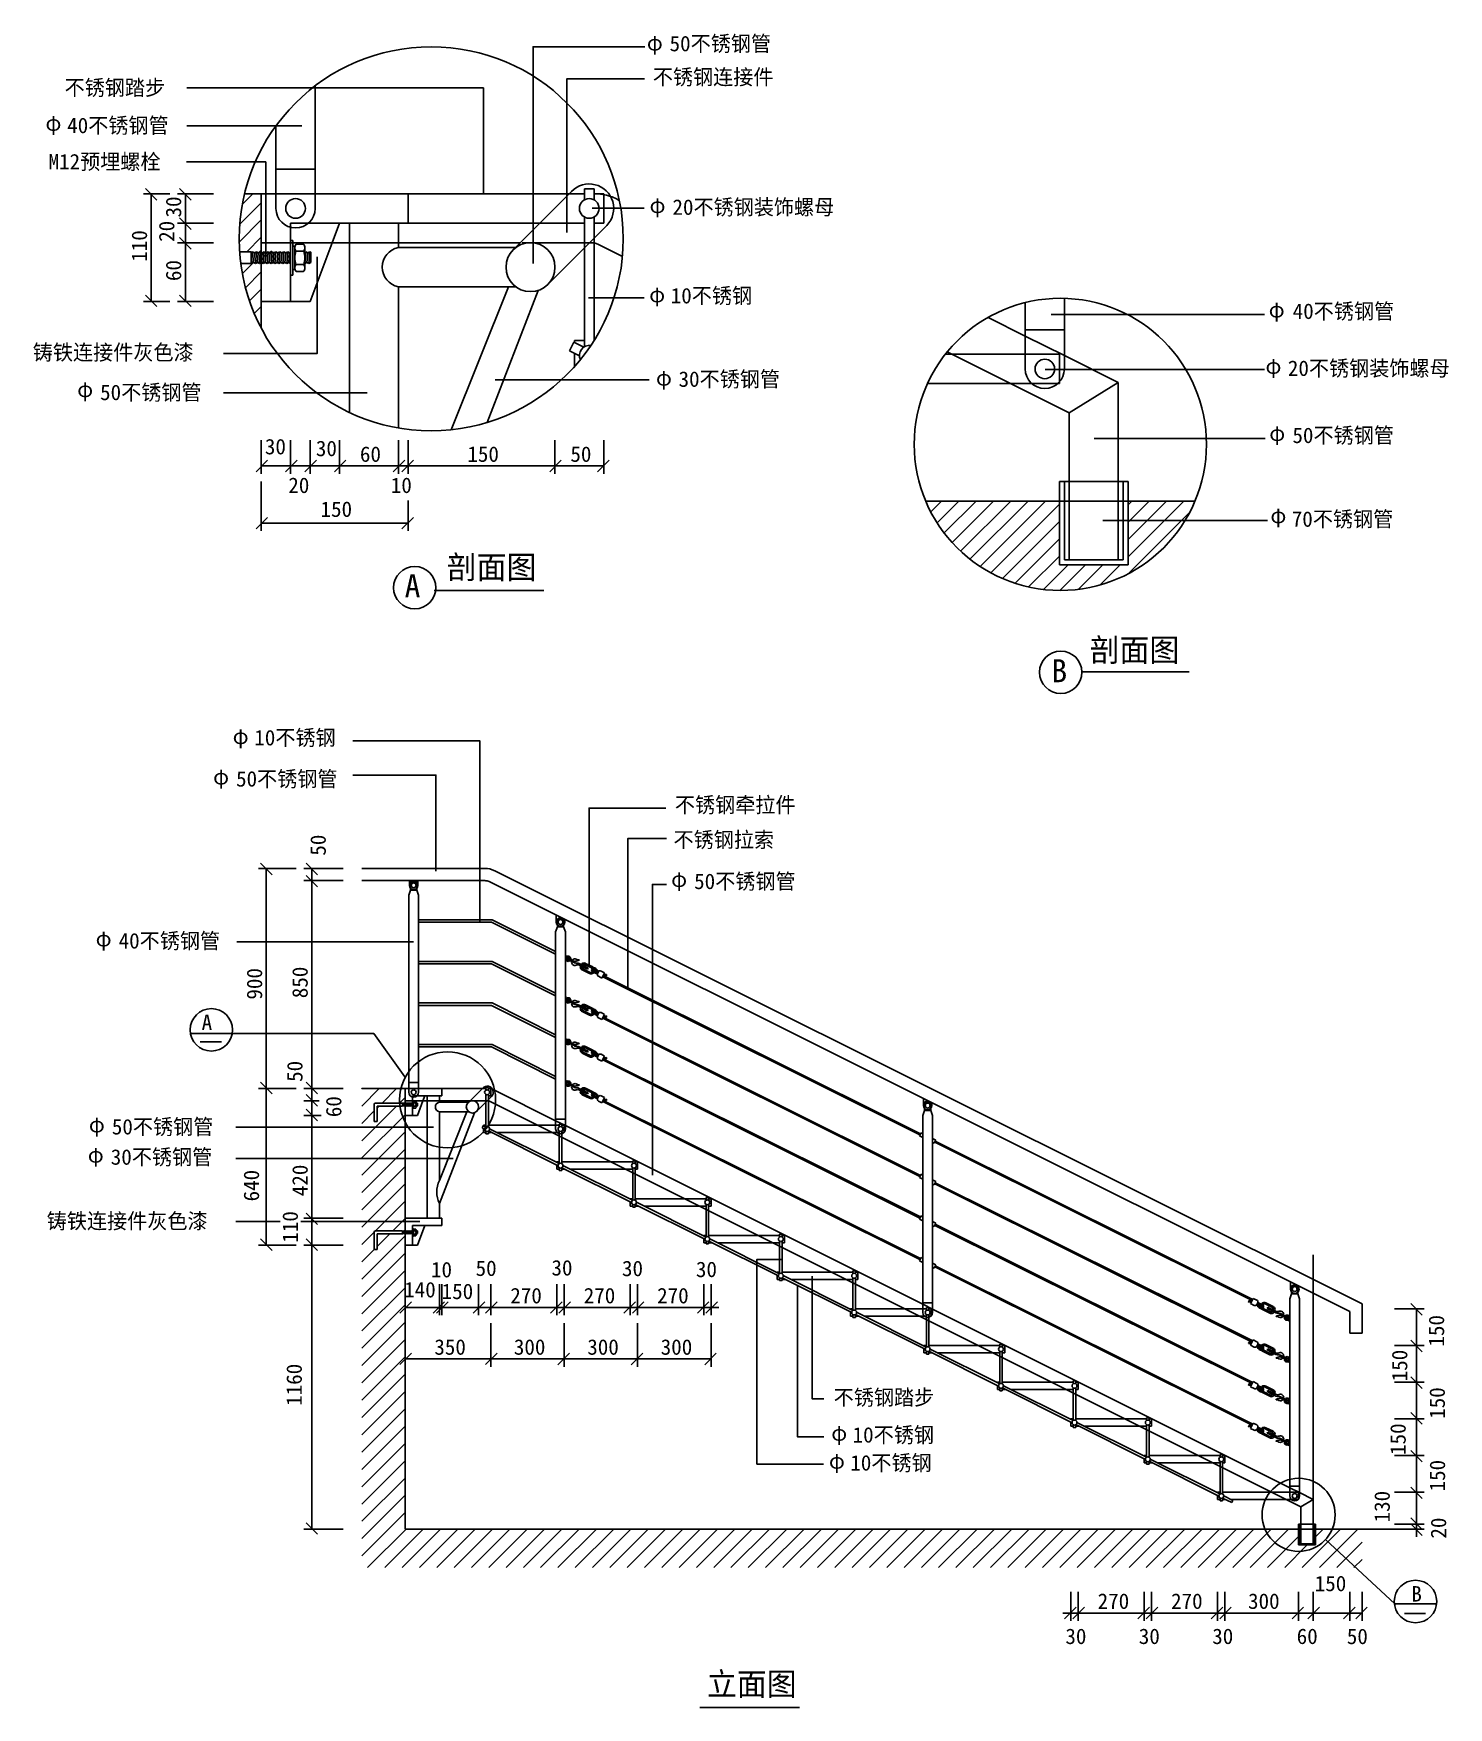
# Model space of a CAD drawing. Header units: metres. Extents: x 842 to 2288, y -739 to 972.
import ezdxf

# ---------------------------------------------------------------- set-up
doc = ezdxf.new("R2010")
doc.units = ezdxf.units.M
for name, color, linetype in [('2', 2, 'Continuous'), ('3', 3, 'Continuous'), ('4', 4, 'Continuous'), ('7', 7, 'Continuous'), ('BH', 3, 'Continuous'), ('DIM', 3, 'Continuous'), ('TEXT', 7, 'Continuous')]:
    doc.layers.add(name, color=color, linetype=linetype)

msp = doc.modelspace()

# ---------------------------------------------------------------- texts
for s, p in [('30', (993.29, 783.53)), ('20', (986.29, 758.63)), ('110', (958.41, 738.3)), ('60', (993.3, 718.56)), ('50', (1140.98, 131.48)), ('900', (1075.98, -15.56)), ('850', (1122.49, -14.16)), ('50', (1117.2, -99.65)), ('60', (1156.89, -135.73)), ('420', (1122.49, -216.44)), ('640', (1072.84, -221.78)), ('110', (1112.49, -263.95)), ('150', (2283.42, -370.09)), ('150', (2245.79, -405.58)), ('1160', (1116.51, -430.65)), ('150', (2284.16, -443.91)), ('150', (2244.17, -480.81)), ('150', (2284.39, -518.11)), ('130', (2227.88, -549.74)), ('20', (2285.5, -566.27))]:
    msp.add_text(s, height=15.8, rotation=90).set_placement(p)
for s, p in [('30', (1078.76, 541.53)), ('30', (1130.83, 539.68)), ('60', (1175.86, 533.87)), ('150', (1285.6, 533.87)), ('50', (1390.83, 533.87)), ('20', (1102.68, 502.04)), ('10', (1207.4, 502.05)), ('150', (1135.6, 477.62)), ('10', (1248.44, -299.37)), ('50', (1294.01, -297.92)), ('30', (1371.5, -297.46)), ('30', (1443.55, -298.16)), ('30', (1519.07, -299.09)), ('140', (1221.07, -319.86)), ('150', (1259.31, -321.56)), ('270', (1329.45, -325.91)), ('270', (1404.45, -325.91)), ('270', (1479.45, -325.91)), ('350', (1251.84, -378.42)), ('300', (1333.09, -378.42)), ('300', (1408.09, -378.42)), ('300', (1483.09, -378.42)), ('150', (2151.2, -620.02)), ('270', (1929.45, -638.09)), ('270', (2004.45, -638.09)), ('300', (2083.09, -638.08)), ('30', (1896.5, -674)), ('30', (1971.5, -674)), ('30', (2046.5, -674)), ('60', (2132.79, -673.99)), ('50', (2184.01, -674.08))]:
    msp.add_text(s, height=15.8).set_placement(p)
at = {"layer": 'TEXT'}
for s, height, p in [('φ', 15.8, (1468.96, 954.14)), ('50不锈钢管', 15.8, (1492.16, 953.35)), ('不锈钢踏步', 15.8, (874.18, 908.28)), ('不锈钢连接件', 15.8, (1475.06, 919.18)), ('φ', 15.8, (854.6, 872.12)), ('40不锈钢管', 15.8, (876.8, 869.7)), ('M12预埋螺栓', 15.8, (857.77, 832.67)), ('20不锈钢装饰螺母', 15.8, (1495.1, 786.25)), ('φ', 15.8, (1471.72, 788.1)), ('φ', 15.8, (1471.35, 696.89)), ('10不锈钢', 15.8, (1493.36, 695.75)), ('φ', 15.8, (2104.2, 681.4)), ('40不锈钢管', 15.8, (2128.7, 679.89)), ('铸铁连接件灰色漆', 15.8, (841.69, 637.88)), ('φ', 15.8, (2100.88, 623.84)), ('20不锈钢装饰螺母', 15.8, (2123.78, 621.63)), ('φ', 15.8, (1478.25, 611.8)), ('30不锈钢管', 15.8, (1501.34, 610.52)), ('φ', 15.8, (887.05, 600.04)), ('50不锈钢管', 15.8, (910.41, 596.95)), ('φ', 15.8, (2104.77, 555.21)), ('50不锈钢管', 15.8, (2128.42, 553.07)), ('φ', 15.8, (2105.91, 471.2)), ('70不锈钢管', 15.8, (2127.75, 467.52)), ('剖面图', 23.5, (1264.5, 414.5)), ('A ', 23.5, (1221.6, 395.55)), ('剖面图', 23.5, (1921.27, 329.84)), ('B', 23.5, (1882.32, 308.67)), ('φ', 15.8, (1045.87, 245.54)), ('10不锈钢', 15.8, (1067.93, 244.16)), ('φ', 15.8, (1025.85, 204.24)), ('50不锈钢管', 15.8, (1049.32, 202.08)), ('不锈钢牵拉件', 15.8, (1497.61, 175.54)), ('不锈钢拉索', 15.8, (1496.17, 139.9)), ('φ', 15.8, (1493.77, 99.52)), ('50不锈钢管', 15.8, (1517.24, 97.36)), ('φ', 15.8, (905.9, 38.78)), ('40不锈钢管', 15.8, (929.37, 36.62)), ('A ', 15.8, (1014.17, -46.6)), ('φ', 15.8, (898.95, -151.21)), ('50不锈钢管', 15.8, (922.42, -153.37)), ('φ', 15.8, (897.86, -182.12)), ('30不锈钢管', 15.8, (921.33, -184.29)), ('铸铁连接件灰色漆', 15.8, (855.94, -249.67)), ('不锈钢踏步', 15.8, (1659.84, -429.94)), ('φ', 15.8, (1657.32, -466.27)), ('10不锈钢', 15.8, (1679.13, -468.19)), ('10不锈钢', 15.8, (1676.78, -496.75)), ('φ', 15.8, (1654.96, -494.84)), ('B', 15.8, (2249.93, -630.64)), ('立面图', 23.5, (1530.31, -726.62))]:
    msp.add_text(s, height=height, dxfattribs=at).set_placement(p)

# ---------------------------------------------------------------- blocks, each defined once
blk = doc.blocks.new('_ARCHTICK')
at = {"color": 0, "linetype": 'ByBlock'}
blk.add_lwpolyline([(-0.81, -0.74), (0.67, 0.73)], dxfattribs=at)
blk = doc.blocks.new('_OPEN90')
at = {"color": 0, "linetype": 'ByBlock'}
for p, q in [((0, 0), (-1, 0)), ((-0.5, 0.5), (0, 0)), ((0, 0), (-0.5, -0.5))]:
    blk.add_line(p, q, dxfattribs=at)

# ---------------------------------------------------------------- linework, layer by layer
for p, q in [((1116.67, 877.26), (1104.67, 877.26)), ((1302.04, 806.88), (1302.04, 818.88)), ((1413.08, 792.94), (1425.08, 792.94)), ((1387.33, 768.13), (1387.33, 780.13)), ((1132.14, 743.21), (1132.14, 731.21)), ((1352.73, 736.47), (1352.73, 748.47)), ((1409.31, 701.51), (1421.31, 701.51)), ((1881.82, 684.52), (1893.82, 684.52)), ((1313.99, 617.72), (1325.99, 617.72)), ((1875.75, 628.32), (1887.75, 628.32)), ((1183.21, 604.42), (1171.21, 604.42)), ((1925.9, 557.7), (1937.9, 557.7)), ((1934.73, 473.79), (1946.73, 473.79)), ((1253.48, 115.56), (1253.48, 127.56)), ((1298.29, 64.23), (1298.29, 76.23)), ((1230.53, 43.47), (1218.53, 43.47)), ((1409.99, 19.63), (1409.99, 31.63)), ((1449.56, -5.74), (1449.56, 6.26)), ((1012.69, -58.64), (1034.33, -58.64)), ((1250.95, -145.75), (1238.95, -145.75)), ((1271.26, -177.94), (1259.26, -177.94)), ((1474.67, -194.95), (1474.67, -182.95)), ((1236.95, -242.32), (1224.95, -242.32)), ((1606.19, -280.97), (1594.19, -280.97)), ((1622.95, -306.84), (1622.95, -318.84)), ((1637.9, -298.05), (1637.9, -310.05)), ((2242.83, -642.68), (2264.46, -642.68))]:
    msp.add_line(p, q)
at = {"layer": '2'}
for p, q in [((1075.1, 807.8), (1057.99, 807.8)), ((1075.1, 670.39), (1075.1, 807.8)), ((1753.81, 493.79), (2028.93, 493.79)), ((1222.03, -106.49), (1177.78, -106.49)), ((1222.03, -556.49), (1222.03, -106.49)), ((1222.03, -556.49), (2236.09, -556.49))]:
    msp.add_line(p, q, dxfattribs=at)
at = {"layer": '3'}
for p, q in [((1075.1, 757.8), (1075.1, 807.8)), ((1075.1, 807.8), (1225.1, 807.8)), ((1225.1, 807.8), (1225.1, 777.8)), ((1405.1, 807.8), (1389.65, 807.8)), ((1405.1, 807.8), (1389.84, 807.8)), ((1415.1, 812.8), (1405.1, 812.8)), ((1405.1, 812.8), (1405.1, 801.46)), ((1415.1, 801.46), (1415.1, 812.8)), ((1425.1, 807.8), (1415.1, 807.8)), ((1415.53, 807.8), (1415.1, 807.8)), ((1425.1, 777.8), (1425.1, 807.8)), ((1105.1, 697.8), (1105.1, 777.8)), ((1105.1, 777.8), (1155.1, 777.8)), ((1155.1, 777.8), (1147.6, 757.8)), ((1225.1, 777.8), (1155.1, 777.8)), ((1165.1, 757.8), (1165.1, 777.8)), ((1215.1, 757.8), (1215.1, 777.8)), ((1405.1, 777.8), (1225.1, 777.8)), ((1405.1, 751.56), (1405.1, 784.14)), ((1415.1, 761.95), (1415.1, 784.14)), ((1415.1, 777.8), (1425.1, 777.8)), ((1107.2, 760.16), (1105.1, 760.16)), ((1105.1, 760.16), (1105.1, 748.07)), ((1107.2, 754.16), (1107.2, 760.16)), ((1107.2, 730.45), (1107.2, 754.16)), ((1109.3, 754.16), (1107.2, 754.16)), ((1109.3, 752.43), (1109.3, 754.16)), ((1118.2, 756.15), (1110.7, 756.16)), ((1119.6, 748.07), (1119.6, 752.73)), ((1341.7, 757.8), (1411.11, 757.8)), ((1064.6, 748.53), (1052.96, 748.53)), ((1064.6, 736.53), (1054.14, 736.53)), ((1064.6, 736.53), (1064.6, 748.53)), ((1066.1, 748.53), (1064.6, 747.84)), ((1064.6, 736.78), (1065.1, 736.53)), ((1065.1, 736.53), (1066.1, 748.53)), ((1065.1, 736.53), (1067.2, 737.48)), ((1068.01, 747.57), (1066.1, 748.53)), ((1068.01, 747.57), (1067.2, 737.48)), ((1067.2, 737.48), (1069.1, 736.53)), ((1070.1, 748.53), (1068.01, 747.57)), ((1069.1, 736.53), (1070.1, 748.53)), ((1069.1, 736.53), (1071.2, 737.48)), ((1072.01, 747.57), (1070.1, 748.53)), ((1072.01, 747.57), (1071.2, 737.48)), ((1071.2, 737.48), (1073.1, 736.53)), ((1074.1, 748.53), (1072.01, 747.57)), ((1073.1, 736.53), (1074.1, 748.53)), ((1073.1, 736.53), (1075.2, 737.48)), ((1076.01, 747.57), (1074.1, 748.53)), ((1076.01, 747.57), (1075.2, 737.48)), ((1075.2, 737.48), (1077.1, 736.53)), ((1078.1, 748.53), (1076.01, 747.57)), ((1077.1, 736.53), (1078.1, 748.53)), ((1077.1, 736.53), (1079.2, 737.48)), ((1080.01, 747.57), (1078.1, 748.53)), ((1080.01, 747.57), (1079.2, 737.48)), ((1079.2, 737.48), (1081.1, 736.53)), ((1082.1, 748.53), (1080.01, 747.57)), ((1081.1, 736.53), (1082.1, 748.53)), ((1081.1, 736.53), (1083.2, 737.48)), ((1084.01, 747.57), (1082.1, 748.53)), ((1084.01, 747.57), (1083.2, 737.48)), ((1083.2, 737.48), (1085.1, 736.53)), ((1086.1, 748.53), (1084.01, 747.57)), ((1085.1, 736.53), (1086.1, 748.53)), ((1085.1, 736.53), (1087.2, 737.48)), ((1088.01, 747.57), (1086.1, 748.53)), ((1088.01, 747.57), (1087.2, 737.48)), ((1087.2, 737.48), (1089.1, 736.53)), ((1090.1, 748.53), (1088.01, 747.57)), ((1089.1, 736.53), (1090.1, 748.53)), ((1089.1, 736.53), (1091.2, 737.48)), ((1092.01, 747.57), (1090.1, 748.53)), ((1092.01, 747.57), (1091.2, 737.48)), ((1091.2, 737.48), (1093.1, 736.53)), ((1094.1, 748.53), (1092.01, 747.57)), ((1093.1, 736.53), (1094.1, 748.53)), ((1093.1, 736.53), (1095.2, 737.48)), ((1096.01, 747.57), (1094.1, 748.53)), ((1096.01, 747.57), (1095.2, 737.48)), ((1095.2, 737.48), (1097.1, 736.53)), ((1098.1, 748.53), (1096.01, 747.57)), ((1097.1, 736.53), (1098.1, 748.53)), ((1097.1, 736.53), (1099.2, 737.48)), ((1100.01, 747.57), (1098.1, 748.53)), ((1100.01, 747.57), (1099.2, 737.48)), ((1099.2, 737.48), (1101.1, 736.53)), ((1102.1, 748.53), (1100.01, 747.57)), ((1101.1, 736.53), (1102.1, 748.53)), ((1101.1, 736.53), (1103.2, 737.48)), ((1104.01, 747.57), (1102.1, 748.53)), ((1104.01, 747.57), (1103.2, 737.48)), ((1103.2, 737.48), (1105.1, 736.53)), ((1105.1, 748.07), (1104.01, 747.57)), ((1105.1, 736.53), (1105.1, 748.07)), ((1105.1, 736.53), (1105.1, 724.45)), ((1109.3, 752.43), (1109.3, 732.17)), ((1118.4, 749.23), (1110.5, 749.23)), ((1119.6, 736.53), (1120.6, 748.53)), ((1120.6, 748.53), (1119.6, 748.07)), ((1119.6, 736.53), (1119.6, 748.07)), ((1119.6, 736.53), (1121.7, 737.48)), ((1119.6, 731.87), (1119.6, 736.53)), ((1122.51, 747.57), (1120.6, 748.53)), ((1122.51, 747.57), (1121.7, 737.48)), ((1121.7, 737.48), (1123.6, 736.53)), ((1124.6, 748.53), (1122.51, 747.57)), ((1123.6, 736.53), (1124.6, 748.53)), ((1123.6, 736.53), (1125.6, 737.44)), ((1125.6, 748.03), (1124.6, 748.53)), ((1125.6, 737.44), (1125.6, 748.03)), ((1105.1, 724.45), (1107.2, 724.45)), ((1107.2, 724.45), (1107.2, 730.45)), ((1107.2, 730.45), (1109.3, 730.45)), ((1109.3, 730.45), (1109.3, 732.17)), ((1118.4, 735.37), (1110.5, 735.37)), ((1110.7, 728.45), (1118.2, 728.44)), ((1855.49, 662.41), (1895.49, 642.41)), ((1890.49, 643.79), (1780.92, 643.79)), ((1890.49, 613.79), (1890.49, 643.79)), ((1840.92, 613.79), (1890.49, 613.79)), ((1895.49, 513.79), (1895.49, 433.79)), ((1900.49, 513.79), (1900.49, 433.79)), ((1950.49, 433.79), (1950.49, 513.79)), ((1955.49, 433.79), (1955.49, 513.79)), ((1895.49, 433.79), (1955.49, 433.79)), ((1900.49, 433.79), (1950.49, 433.79)), ((1227.65, 101.17), (1227.65, 98.11)), ((1227.65, 96.17), (1233.9, 96.17)), ((1233.9, 98.11), (1233.9, 101.17)), ((1310.78, 66.01), (1235.78, 66.01)), ((1310.19, 63.51), (1235.78, 63.51)), ((1375.78, 30.72), (1310.19, 63.51)), ((1375.78, 33.51), (1310.78, 66.01)), ((1377.65, 63.67), (1377.65, 60.61)), ((1377.65, 58.67), (1383.9, 58.67)), ((1383.9, 60.61), (1383.9, 63.67)), ((1310.78, 23.51), (1235.78, 23.51)), ((1310.19, 21.01), (1235.78, 21.01)), ((1375.78, -11.78), (1310.19, 21.01)), ((1375.78, -8.99), (1310.78, 23.51)), ((1386.97, 28.92), (1385.78, 29.58)), ((1386.97, 28.92), (1385.78, 26.52)), ((1385.9, 25.85), (1385.78, 25.92)), ((1387.18, 28.41), (1386.81, 28.6)), ((1389.01, 25.2), (1394.64, 22.4)), ((1395.19, 23.52), (1389.57, 26.32)), ((1395.47, 22.68), (1395.47, 22.68)), ((1402.18, 20.14), (1399.97, 21.24)), ((1400.32, 19.46), (1401.54, 18.86)), ((1400.9, 17.57), (1402.82, 21.42)), ((1402.21, 17.41), (1403.74, 20.47)), ((1402.31, 17.61), (1403.64, 20.27)), ((1402.31, 17.34), (1402.31, 17.61)), ((1403.47, 16.76), (1402.31, 17.34)), ((1402.49, 17.97), (1402.71, 18.13)), ((1402.71, 18.4), (1402.71, 18.13)), ((1403.87, 17.56), (1402.71, 18.13)), ((1403.24, 19.48), (1403.46, 19.64)), ((1403.46, 19.91), (1403.46, 19.64)), ((1404.62, 19.06), (1403.46, 19.64)), ((1403.64, 20.27), (1403.85, 20.43)), ((1403.87, 17.29), (1403.69, 16.92)), ((1403.85, 20.43), (1405.01, 19.85)), ((1404.83, 19.22), (1403.87, 17.29)), ((1404.08, 17.72), (1403.87, 17.56)), ((1403.87, 17.29), (1403.87, 17.56)), ((1404.07, 17.7), (1408.36, 15.56)), ((1404.08, 17.72), (1404.62, 18.79)), ((1404.49, 17.49), (1404.94, 18.61)), ((1404.83, 19.22), (1404.62, 19.06)), ((1404.62, 18.79), (1404.62, 19.06)), ((1408.92, 16.68), (1404.63, 18.81)), ((1405.4, 18.41), (1404.8, 17.37)), ((1405.01, 19.59), (1404.83, 19.22)), ((1405.01, 19.85), (1405.01, 19.59)), ((1405.26, 17.11), (1405.71, 18.25)), ((1406.11, 18.07), (1405.47, 17.01)), ((1405.72, 20.36), (1413.14, 16.66)), ((1405.82, 16.83), (1406.3, 17.99)), ((1406.22, 16.63), (1406.78, 17.74)), ((1406.28, 21.48), (1413.7, 17.78)), ((1406.48, 16.52), (1407.19, 17.52)), ((1407.36, 17.43), (1406.93, 16.28)), ((1410.35, 11.07), (1402.93, 14.77)), ((1403.69, 16.92), (1403.47, 16.76)), ((1410.91, 12.19), (1403.49, 15.89)), ((1408.36, 15.56), (1408.92, 16.68)), ((1418.48, 10.51), (1415.06, 12.22)), ((1419.04, 11.63), (1415.61, 13.34)), ((1419.61, 12.79), (1418.61, 10.78)), ((1419.45, 8.27), (1423.13, 6.43)), ((1425.81, 11.79), (1422.13, 13.63)), ((1423.13, 6.43), (1425.81, 11.79)), ((1747.98, -153.77), (1423.84, 7.84)), ((1748.54, -152.65), (1424.39, 8.96)), ((1427.85, 10.21), (1427.63, 8.87)), ((1386.97, -13.58), (1385.78, -12.92)), ((1386.97, -13.58), (1385.78, -15.98)), ((1385.9, -16.65), (1385.78, -16.58)), ((1387.18, -14.09), (1386.81, -13.9)), ((1395.19, -18.98), (1389.57, -16.18)), ((1310.78, -18.99), (1235.78, -18.99)), ((1310.19, -21.49), (1235.78, -21.49)), ((1375.78, -54.28), (1310.19, -21.49)), ((1375.78, -51.49), (1310.78, -18.99)), ((1389.01, -17.3), (1394.64, -20.1)), ((1395.47, -19.82), (1395.47, -19.82)), ((1402.18, -22.36), (1399.97, -21.26)), ((1400.32, -23.04), (1401.54, -23.64)), ((1400.9, -24.93), (1402.82, -21.08)), ((1402.21, -25.09), (1403.74, -22.03)), ((1402.31, -24.89), (1403.64, -22.23)), ((1402.31, -25.16), (1402.31, -24.89)), ((1403.47, -25.74), (1402.31, -25.16)), ((1402.49, -24.53), (1402.71, -24.37)), ((1402.71, -24.1), (1402.71, -24.37)), ((1403.87, -24.94), (1402.71, -24.37)), ((1410.35, -31.43), (1402.93, -27.73)), ((1403.24, -23.02), (1403.46, -22.86)), ((1403.46, -22.59), (1403.46, -22.86)), ((1404.62, -23.44), (1403.46, -22.86)), ((1403.69, -25.58), (1403.47, -25.74)), ((1410.91, -30.31), (1403.49, -26.61)), ((1403.64, -22.23), (1403.85, -22.07)), ((1403.87, -25.21), (1403.69, -25.58)), ((1403.85, -22.07), (1405.01, -22.65)), ((1404.83, -23.28), (1403.87, -25.21)), ((1404.08, -24.78), (1403.87, -24.94)), ((1403.87, -25.21), (1403.87, -24.94)), ((1404.07, -24.8), (1408.36, -26.94)), ((1404.08, -24.78), (1404.62, -23.71)), ((1404.49, -25.01), (1404.94, -23.89)), ((1404.83, -23.28), (1404.62, -23.44)), ((1404.62, -23.71), (1404.62, -23.44)), ((1408.92, -25.82), (1404.63, -23.69)), ((1405.4, -24.09), (1404.8, -25.13)), ((1405.01, -22.91), (1404.83, -23.28)), ((1405.01, -22.65), (1405.01, -22.91)), ((1405.26, -25.39), (1405.71, -24.25)), ((1406.11, -24.43), (1405.47, -25.49)), ((1405.72, -22.14), (1413.14, -25.84)), ((1405.82, -25.67), (1406.3, -24.51)), ((1406.22, -25.87), (1406.78, -24.76)), ((1406.28, -21.02), (1413.7, -24.72)), ((1406.48, -25.98), (1407.19, -24.98)), ((1407.36, -25.07), (1406.93, -26.22)), ((1408.36, -26.94), (1408.92, -25.82)), ((1418.48, -31.99), (1415.06, -30.28)), ((1419.04, -30.87), (1415.61, -29.16)), ((1419.61, -29.71), (1418.61, -31.72)), ((1425.81, -30.71), (1422.13, -28.87)), ((1423.13, -36.07), (1425.81, -30.71)), ((1748.54, -195.15), (1424.39, -33.54)), ((1427.85, -32.29), (1427.63, -33.63)), ((1190.19, -50.23), (1050.29, -50.23)), ((1221.6, -94.45), (1190.19, -50.23)), ((1419.45, -34.23), (1423.13, -36.07)), ((1747.98, -196.27), (1423.84, -34.66)), ((1310.78, -61.49), (1235.78, -61.49)), ((1310.19, -63.99), (1235.78, -63.99)), ((1375.78, -96.78), (1310.19, -63.99)), ((1375.78, -93.99), (1310.78, -61.49)), ((1386.97, -56.08), (1385.78, -55.42)), ((1386.97, -56.08), (1385.78, -58.48)), ((1385.9, -59.15), (1385.78, -59.08)), ((1387.18, -56.59), (1386.81, -56.4)), ((1389.01, -59.8), (1394.64, -62.6)), ((1395.19, -61.48), (1389.57, -58.68)), ((1395.47, -62.32), (1395.47, -62.32)), ((1402.18, -64.86), (1399.97, -63.76)), ((1400.32, -65.54), (1401.54, -66.14)), ((1400.9, -67.43), (1402.82, -63.58)), ((1402.21, -67.59), (1403.74, -64.53)), ((1402.31, -67.39), (1403.64, -64.73)), ((1402.31, -67.66), (1402.31, -67.39)), ((1403.47, -68.24), (1402.31, -67.66)), ((1402.49, -67.03), (1402.71, -66.87)), ((1402.71, -66.6), (1402.71, -66.87)), ((1403.87, -67.44), (1402.71, -66.87)), ((1403.24, -65.52), (1403.46, -65.36)), ((1403.46, -65.09), (1403.46, -65.36)), ((1404.62, -65.94), (1403.46, -65.36)), ((1403.69, -68.08), (1403.47, -68.24)), ((1403.64, -64.73), (1403.85, -64.57)), ((1403.87, -67.71), (1403.69, -68.08)), ((1403.85, -64.57), (1405.01, -65.15)), ((1404.83, -65.78), (1403.87, -67.71)), ((1404.08, -67.28), (1403.87, -67.44)), ((1403.87, -67.71), (1403.87, -67.44)), ((1404.07, -67.3), (1408.36, -69.44)), ((1404.08, -67.28), (1404.62, -66.21)), ((1404.49, -67.51), (1404.94, -66.39)), ((1404.83, -65.78), (1404.62, -65.94)), ((1404.62, -66.21), (1404.62, -65.94)), ((1408.92, -68.32), (1404.63, -66.19)), ((1405.4, -66.59), (1404.8, -67.63)), ((1405.01, -65.41), (1404.83, -65.78)), ((1405.01, -65.15), (1405.01, -65.41)), ((1405.26, -67.89), (1405.71, -66.75)), ((1406.11, -66.93), (1405.47, -67.99)), ((1405.72, -64.64), (1413.14, -68.34)), ((1405.82, -68.17), (1406.3, -67.01)), ((1406.22, -68.37), (1406.78, -67.26)), ((1406.28, -63.52), (1413.7, -67.22)), ((1406.48, -68.48), (1407.19, -67.48)), ((1407.36, -67.57), (1406.93, -68.72)), ((1408.36, -69.44), (1408.92, -68.32)), ((1410.35, -73.93), (1402.93, -70.23)), ((1410.91, -72.81), (1403.49, -69.11)), ((1418.48, -74.49), (1415.06, -72.78)), ((1419.04, -73.37), (1415.61, -71.66)), ((1419.61, -72.21), (1418.61, -74.22)), ((1419.45, -76.73), (1423.13, -78.57)), ((1425.81, -73.21), (1422.13, -71.37)), ((1423.13, -78.57), (1425.81, -73.21)), ((1747.98, -238.77), (1423.84, -77.16)), ((1748.54, -237.65), (1424.39, -76.04)), ((1427.85, -74.79), (1427.63, -76.13)), ((1386.97, -98.58), (1385.78, -97.92)), ((1386.97, -98.58), (1385.78, -100.98)), ((1385.9, -101.65), (1385.78, -101.58)), ((1387.18, -99.09), (1386.81, -98.9)), ((1389.01, -102.3), (1394.64, -105.1)), ((1395.19, -103.98), (1389.57, -101.18)), ((1222.03, -118.99), (1222.03, -106.49)), ((1222.03, -106.49), (1259.53, -106.49)), ((1229.53, -133.99), (1229.53, -113.99)), ((1229.53, -113.99), (1242.03, -113.99)), ((1230.05, -118.4), (1229.53, -118.4)), ((1229.53, -118.4), (1229.53, -121.42)), ((1230.05, -119.9), (1230.05, -118.4)), ((1232.8, -119.4), (1230.93, -119.4)), ((1242.03, -113.99), (1240.15, -118.99)), ((1259.53, -113.99), (1242.03, -113.99)), ((1244.53, -118.99), (1244.53, -113.99)), ((1257.03, -118.99), (1257.03, -113.99)), ((1259.53, -106.49), (1259.53, -113.99)), ((1288.68, -118.99), (1306.03, -118.99)), ((1304.53, -106.49), (1300.66, -106.49)), ((1304.53, -106.49), (1300.71, -106.49)), ((1307.03, -105.24), (1304.53, -105.24)), ((1304.53, -105.24), (1304.53, -108.07)), ((1304.53, -120.55), (1304.53, -112.4)), ((1307.03, -108.07), (1307.03, -105.24)), ((1307.13, -106.49), (1307.03, -106.49)), ((1309.53, -106.49), (1307.03, -106.49)), ((1307.03, -117.95), (1307.03, -112.4)), ((1307.03, -113.99), (1309.53, -113.99)), ((1309.53, -113.99), (1309.53, -106.49)), ((1395.47, -104.82), (1395.47, -104.82)), ((1402.18, -107.36), (1399.97, -106.26)), ((1400.32, -108.04), (1401.54, -108.64)), ((1400.9, -109.93), (1402.82, -106.08)), ((1402.21, -110.09), (1403.74, -107.03)), ((1402.31, -109.89), (1403.64, -107.23)), ((1402.31, -110.16), (1402.31, -109.89)), ((1403.47, -110.74), (1402.31, -110.16)), ((1402.49, -109.53), (1402.71, -109.37)), ((1402.71, -109.1), (1402.71, -109.37)), ((1403.87, -109.94), (1402.71, -109.37)), ((1410.35, -116.43), (1402.93, -112.73)), ((1403.24, -108.02), (1403.46, -107.86)), ((1403.46, -107.59), (1403.46, -107.86)), ((1404.62, -108.44), (1403.46, -107.86)), ((1403.69, -110.58), (1403.47, -110.74)), ((1410.91, -115.31), (1403.49, -111.61)), ((1403.64, -107.23), (1403.85, -107.07)), ((1403.87, -110.21), (1403.69, -110.58)), ((1403.85, -107.07), (1405.01, -107.65)), ((1404.83, -108.28), (1403.87, -110.21)), ((1404.08, -109.78), (1403.87, -109.94)), ((1403.87, -110.21), (1403.87, -109.94)), ((1404.07, -109.8), (1408.36, -111.94)), ((1404.08, -109.78), (1404.62, -108.71)), ((1404.49, -110.01), (1404.94, -108.89)), ((1404.83, -108.28), (1404.62, -108.44)), ((1404.62, -108.71), (1404.62, -108.44)), ((1408.92, -110.82), (1404.63, -108.69)), ((1405.4, -109.09), (1404.8, -110.13)), ((1405.01, -107.91), (1404.83, -108.28)), ((1405.01, -107.65), (1405.01, -107.91)), ((1405.26, -110.39), (1405.71, -109.25)), ((1406.11, -109.43), (1405.47, -110.49)), ((1405.72, -107.14), (1413.14, -110.84)), ((1405.82, -110.67), (1406.3, -109.51)), ((1406.22, -110.87), (1406.78, -109.76)), ((1406.28, -106.02), (1413.7, -109.72)), ((1406.48, -110.98), (1407.19, -109.98)), ((1407.36, -110.07), (1406.93, -111.22)), ((1408.36, -111.94), (1408.92, -110.82)), ((1418.48, -116.99), (1415.06, -115.28)), ((1419.04, -115.87), (1415.61, -114.16)), ((1419.61, -114.71), (1418.61, -116.72)), ((1419.45, -119.23), (1423.13, -121.07)), ((1425.81, -115.71), (1422.13, -113.87)), ((1423.13, -121.07), (1425.81, -115.71)), ((1747.98, -281.27), (1423.84, -119.66)), ((1748.54, -280.15), (1424.39, -118.54)), ((1427.85, -117.29), (1427.63, -118.63)), ((1190.43, -122.56), (1190.43, -140.26)), ((1219.4, -121.31), (1191.68, -121.31)), ((1193.43, -124.31), (1193.43, -140.26)), ((1219.4, -124.31), (1193.43, -124.31)), ((1219.4, -124.31), (1219.4, -121.31)), ((1219.78, -121.31), (1219.4, -121.48)), ((1219.4, -124.24), (1219.53, -124.31)), ((1219.53, -124.31), (1219.78, -121.31)), ((1219.53, -124.31), (1220.05, -124.07)), ((1220.25, -121.55), (1219.78, -121.31)), ((1220.25, -121.55), (1220.05, -124.07)), ((1220.05, -124.07), (1220.53, -124.31)), ((1220.78, -121.31), (1220.25, -121.55)), ((1220.53, -124.31), (1220.78, -121.31)), ((1220.53, -124.31), (1221.05, -124.07)), ((1221.25, -121.55), (1220.78, -121.31)), ((1221.25, -121.55), (1221.05, -124.07)), ((1221.05, -124.07), (1221.53, -124.31)), ((1221.78, -121.31), (1221.25, -121.55)), ((1221.53, -124.31), (1221.78, -121.31)), ((1221.53, -124.31), (1222.05, -124.07)), ((1222.25, -121.55), (1221.78, -121.31)), ((1222.25, -121.55), (1222.05, -124.07)), ((1222.05, -124.07), (1222.53, -124.31)), ((1222.78, -121.31), (1222.25, -121.55)), ((1222.53, -124.31), (1222.78, -121.31)), ((1222.53, -124.31), (1223.05, -124.07)), ((1223.25, -121.55), (1222.78, -121.31)), ((1223.25, -121.55), (1223.05, -124.07)), ((1223.05, -124.07), (1223.53, -124.31)), ((1223.78, -121.31), (1223.25, -121.55)), ((1223.53, -124.31), (1223.78, -121.31)), ((1223.53, -124.31), (1224.05, -124.07)), ((1224.25, -121.55), (1223.78, -121.31)), ((1224.25, -121.55), (1224.05, -124.07)), ((1224.05, -124.07), (1224.53, -124.31)), ((1224.78, -121.31), (1224.25, -121.55)), ((1224.53, -124.31), (1224.78, -121.31)), ((1224.53, -124.31), (1225.05, -124.07)), ((1225.25, -121.55), (1224.78, -121.31)), ((1225.25, -121.55), (1225.05, -124.07)), ((1225.05, -124.07), (1225.53, -124.31)), ((1225.78, -121.31), (1225.25, -121.55)), ((1225.53, -124.31), (1225.78, -121.31)), ((1225.53, -124.31), (1226.05, -124.07)), ((1226.25, -121.55), (1225.78, -121.31)), ((1226.25, -121.55), (1226.05, -124.07)), ((1226.05, -124.07), (1226.53, -124.31)), ((1226.78, -121.31), (1226.25, -121.55)), ((1226.53, -124.31), (1226.78, -121.31)), ((1226.53, -124.31), (1227.05, -124.07)), ((1227.25, -121.55), (1226.78, -121.31)), ((1227.25, -121.55), (1227.05, -124.07)), ((1227.05, -124.07), (1227.53, -124.31)), ((1227.78, -121.31), (1227.25, -121.55)), ((1227.53, -124.31), (1227.78, -121.31)), ((1227.53, -124.31), (1228.05, -124.07)), ((1228.25, -121.55), (1227.78, -121.31)), ((1228.25, -121.55), (1228.05, -124.07)), ((1228.05, -124.07), (1228.53, -124.31)), ((1228.78, -121.31), (1228.25, -121.55)), ((1228.53, -124.31), (1228.78, -121.31)), ((1228.53, -124.31), (1229.05, -124.07)), ((1229.25, -121.55), (1228.78, -121.31)), ((1229.25, -121.55), (1229.05, -124.07)), ((1229.05, -124.07), (1229.53, -124.31)), ((1229.53, -121.42), (1229.25, -121.55)), ((1229.53, -124.31), (1229.53, -121.42)), ((1229.53, -124.31), (1229.53, -127.33)), ((1229.53, -127.33), (1230.05, -127.33)), ((1230.05, -125.83), (1230.05, -119.9)), ((1230.58, -119.9), (1230.05, -119.9)), ((1230.05, -127.33), (1230.05, -125.83)), ((1230.05, -125.83), (1230.58, -125.83)), ((1230.58, -120.33), (1230.58, -119.9)), ((1230.58, -120.33), (1230.58, -125.4)), ((1230.58, -125.83), (1230.58, -125.4)), ((1232.85, -121.13), (1230.88, -121.13)), ((1232.85, -124.6), (1230.88, -124.6)), ((1230.93, -126.33), (1232.8, -126.33)), ((1233.15, -121.42), (1233.15, -120.26)), ((1233.15, -124.31), (1233.4, -121.31)), ((1233.4, -121.31), (1233.15, -121.42)), ((1233.15, -124.31), (1233.15, -121.42)), ((1233.15, -124.31), (1233.67, -124.07)), ((1233.15, -125.47), (1233.15, -124.31)), ((1233.88, -121.55), (1233.4, -121.31)), ((1233.88, -121.55), (1233.67, -124.07)), ((1233.67, -124.07), (1234.15, -124.31)), ((1234.4, -121.31), (1233.88, -121.55)), ((1234.15, -124.31), (1234.4, -121.31)), ((1234.15, -124.31), (1234.65, -124.08)), ((1234.65, -121.43), (1234.4, -121.31)), ((1234.65, -124.08), (1234.65, -121.43)), ((1752.65, -123.83), (1752.65, -126.89)), ((1752.65, -128.83), (1758.9, -128.83)), ((1758.9, -126.89), (1758.9, -123.83)), ((1193.43, -140.26), (1190.43, -140.26)), ((1379.53, -143.99), (1357.13, -143.99)), ((1372.13, -151.49), (1379.53, -151.49)), ((1375.78, -139.33), (1385.78, -144.33)), ((1382.03, -142.74), (1379.53, -142.74)), ((1379.53, -142.74), (1379.53, -145.57)), ((1379.53, -155.18), (1379.53, -149.9)), ((1382.03, -145.57), (1382.03, -142.74)), ((1384.53, -143.99), (1382.03, -143.99)), ((1382.03, -156.43), (1382.03, -149.9)), ((1382.03, -151.49), (1384.53, -151.49)), ((1384.53, -151.49), (1384.53, -143.99)), ((1749.1, -151.53), (1747.42, -154.89)), ((1750.78, -152.37), (1749.1, -151.53)), ((1747.42, -154.89), (1750.78, -156.56)), ((1764.13, -159.03), (1760.78, -157.36)), ((1760.78, -161.55), (1762.46, -162.39)), ((1762.46, -162.39), (1764.13, -159.03)), ((2087.35, -322.97), (1763.01, -161.27)), ((2087.9, -321.85), (1763.57, -160.15)), ((1454.53, -181.49), (1432.13, -181.49)), ((1457.03, -180.24), (1454.53, -180.24)), ((1454.53, -180.24), (1454.53, -183.07)), ((1454.53, -192.68), (1454.53, -187.4)), ((1457.03, -183.07), (1457.03, -180.24)), ((1459.53, -181.49), (1457.03, -181.49)), ((1457.03, -193.93), (1457.03, -187.4)), ((1459.53, -188.99), (1459.53, -181.49)), ((1447.13, -188.99), (1454.53, -188.99)), ((1457.03, -188.99), (1459.53, -188.99)), ((1749.1, -194.03), (1747.42, -197.39)), ((1747.42, -197.39), (1750.78, -199.06)), ((1750.78, -194.87), (1749.1, -194.03)), ((1764.13, -201.53), (1760.78, -199.86)), ((1760.78, -204.05), (1762.46, -204.89)), ((1762.46, -204.89), (1764.13, -201.53)), ((2087.35, -365.47), (1763.01, -203.77)), ((2087.9, -364.35), (1763.57, -202.65)), ((1529.53, -218.99), (1507.13, -218.99)), ((1532.03, -217.74), (1529.53, -217.74)), ((1529.53, -217.74), (1529.53, -220.57)), ((1532.03, -220.57), (1532.03, -217.74)), ((1534.53, -218.99), (1532.03, -218.99)), ((1534.53, -226.49), (1534.53, -218.99)), ((1522.13, -226.49), (1529.53, -226.49)), ((1529.53, -230.18), (1529.53, -224.9)), ((1532.03, -231.43), (1532.03, -224.9)), ((1532.03, -226.49), (1534.53, -226.49)), ((1749.1, -236.53), (1747.42, -239.89)), ((1750.78, -237.37), (1749.1, -236.53)), ((1190.43, -253.12), (1190.43, -270.82)), ((1219.4, -251.87), (1191.68, -251.87)), ((1219.4, -254.87), (1193.43, -254.87)), ((1193.43, -254.87), (1193.43, -270.82)), ((1219.4, -254.87), (1219.4, -251.87)), ((1219.78, -251.87), (1219.4, -252.04)), ((1219.4, -254.81), (1219.53, -254.87)), ((1219.53, -254.87), (1219.78, -251.87)), ((1219.53, -254.87), (1220.05, -254.63)), ((1220.25, -252.11), (1219.78, -251.87)), ((1220.25, -252.11), (1220.05, -254.63)), ((1220.05, -254.63), (1220.53, -254.87)), ((1220.78, -251.87), (1220.25, -252.11)), ((1220.53, -254.87), (1220.78, -251.87)), ((1220.53, -254.87), (1221.05, -254.63)), ((1221.25, -252.11), (1220.78, -251.87)), ((1221.25, -252.11), (1221.05, -254.63)), ((1221.05, -254.63), (1221.53, -254.87)), ((1221.78, -251.87), (1221.25, -252.11)), ((1221.53, -254.87), (1221.78, -251.87)), ((1221.53, -254.87), (1222.05, -254.63)), ((1222.25, -252.11), (1221.78, -251.87)), ((1222.25, -252.11), (1222.05, -254.63)), ((1222.05, -254.63), (1222.53, -254.87)), ((1222.78, -251.87), (1222.25, -252.11)), ((1222.53, -254.87), (1222.78, -251.87)), ((1222.53, -254.87), (1223.05, -254.63)), ((1223.25, -252.11), (1222.78, -251.87)), ((1223.25, -252.11), (1223.05, -254.63)), ((1223.05, -254.63), (1223.53, -254.87)), ((1223.78, -251.87), (1223.25, -252.11)), ((1223.53, -254.87), (1223.78, -251.87)), ((1223.53, -254.87), (1224.05, -254.63)), ((1224.25, -252.11), (1223.78, -251.87)), ((1224.25, -252.11), (1224.05, -254.63)), ((1224.05, -254.63), (1224.53, -254.87)), ((1224.78, -251.87), (1224.25, -252.11)), ((1224.53, -254.87), (1224.78, -251.87)), ((1224.53, -254.87), (1225.05, -254.63)), ((1225.25, -252.11), (1224.78, -251.87)), ((1225.25, -252.11), (1225.05, -254.63)), ((1225.05, -254.63), (1225.53, -254.87)), ((1225.78, -251.87), (1225.25, -252.11)), ((1225.53, -254.87), (1225.78, -251.87)), ((1225.53, -254.87), (1226.05, -254.63)), ((1226.25, -252.11), (1225.78, -251.87)), ((1226.25, -252.11), (1226.05, -254.63)), ((1226.05, -254.63), (1226.53, -254.87)), ((1226.78, -251.87), (1226.25, -252.11)), ((1226.53, -254.87), (1226.78, -251.87)), ((1226.53, -254.87), (1227.05, -254.63)), ((1227.25, -252.11), (1226.78, -251.87)), ((1227.25, -252.11), (1227.05, -254.63)), ((1227.05, -254.63), (1227.53, -254.87)), ((1227.78, -251.87), (1227.25, -252.11)), ((1227.53, -254.87), (1227.78, -251.87)), ((1227.53, -254.87), (1228.05, -254.63)), ((1228.25, -252.11), (1227.78, -251.87)), ((1228.25, -252.11), (1228.05, -254.63)), ((1228.05, -254.63), (1228.53, -254.87)), ((1228.78, -251.87), (1228.25, -252.11)), ((1228.53, -254.87), (1228.78, -251.87)), ((1228.53, -254.87), (1229.05, -254.63)), ((1229.25, -252.11), (1228.78, -251.87)), ((1229.25, -252.11), (1229.05, -254.63)), ((1229.05, -254.63), (1229.53, -254.87)), ((1229.53, -251.98), (1229.25, -252.11)), ((1229.53, -266.49), (1229.53, -246.49)), ((1229.53, -246.49), (1242.03, -246.49)), ((1230.05, -248.96), (1229.53, -248.96)), ((1229.53, -248.96), (1229.53, -251.98)), ((1229.53, -254.87), (1229.53, -251.98)), ((1229.53, -254.87), (1229.53, -257.89)), ((1230.05, -250.46), (1230.05, -248.96)), ((1230.05, -256.39), (1230.05, -250.46)), ((1230.58, -250.46), (1230.05, -250.46)), ((1230.05, -257.89), (1230.05, -256.39)), ((1230.05, -256.39), (1230.58, -256.39)), ((1230.58, -250.89), (1230.58, -250.46)), ((1230.58, -250.89), (1230.58, -255.96)), ((1230.58, -256.39), (1230.58, -255.96)), ((1232.85, -251.69), (1230.88, -251.69)), ((1232.85, -255.16), (1230.88, -255.16)), ((1232.8, -249.96), (1230.93, -249.96)), ((1233.15, -251.98), (1233.15, -250.82)), ((1233.15, -254.87), (1233.4, -251.87)), ((1233.4, -251.87), (1233.15, -251.98)), ((1233.15, -254.87), (1233.15, -251.98)), ((1233.15, -254.87), (1233.67, -254.63)), ((1233.15, -256.03), (1233.15, -254.87)), ((1233.88, -252.11), (1233.4, -251.87)), ((1233.88, -252.11), (1233.67, -254.63)), ((1233.67, -254.63), (1234.15, -254.87)), ((1234.4, -251.87), (1233.88, -252.11)), ((1234.15, -254.87), (1234.4, -251.87)), ((1234.15, -254.87), (1234.65, -254.64)), ((1234.65, -251.99), (1234.4, -251.87)), ((1234.65, -254.64), (1234.65, -251.99)), ((1604.53, -256.49), (1582.13, -256.49)), ((1607.03, -255.24), (1604.53, -255.24)), ((1604.53, -255.24), (1604.53, -258.07)), ((1607.03, -258.07), (1607.03, -255.24)), ((1609.53, -256.49), (1607.03, -256.49)), ((1609.53, -263.99), (1609.53, -256.49)), ((1747.42, -239.89), (1750.78, -241.56)), ((1764.13, -244.03), (1760.78, -242.36)), ((1760.78, -246.55), (1762.46, -247.39)), ((1762.46, -247.39), (1764.13, -244.03)), ((2087.35, -407.97), (1763.01, -246.27)), ((2087.9, -406.85), (1763.57, -245.15)), ((1193.43, -270.82), (1190.43, -270.82)), ((1229.53, -257.89), (1230.05, -257.89)), ((1230.93, -256.89), (1232.8, -256.89)), ((1597.13, -263.99), (1604.53, -263.99)), ((1604.53, -267.68), (1604.53, -262.4)), ((1607.03, -268.93), (1607.03, -262.4)), ((1607.03, -263.99), (1609.53, -263.99)), ((1749.1, -279.03), (1747.42, -282.39)), ((1747.42, -282.39), (1750.78, -284.06)), ((1750.78, -279.87), (1749.1, -279.03)), ((1764.13, -286.53), (1760.78, -284.86)), ((1760.78, -289.05), (1762.46, -289.89)), ((1762.46, -289.89), (1764.13, -286.53)), ((2087.35, -450.47), (1763.01, -288.77)), ((2087.9, -449.35), (1763.57, -287.65)), ((2149.53, -564.22), (2149.53, -276.29)), ((1679.53, -293.99), (1657.13, -293.99)), ((1672.13, -301.49), (1679.53, -301.49)), ((1682.03, -292.74), (1679.53, -292.74)), ((1679.53, -292.74), (1679.53, -295.57)), ((1679.53, -305.18), (1679.53, -299.9)), ((1682.03, -295.57), (1682.03, -292.74)), ((1684.53, -293.99), (1682.03, -293.99)), ((1682.03, -306.43), (1682.03, -299.9)), ((1682.03, -301.49), (1684.53, -301.49)), ((1684.53, -301.49), (1684.53, -293.99)), ((2083.71, -324.6), (2083.92, -323.26)), ((2088.42, -320.82), (2085.75, -326.18)), ((2092.1, -322.66), (2088.42, -320.82)), ((2093.07, -324.9), (2096.5, -326.61)), ((2127.65, -311.33), (2127.65, -314.39)), ((2127.65, -316.33), (2133.9, -316.33)), ((2133.9, -314.39), (2133.9, -311.33)), ((1754.53, -331.49), (1732.13, -331.49)), ((1747.13, -338.99), (1754.53, -338.99)), ((1750.78, -326.83), (1760.78, -331.83)), ((1757.03, -330.24), (1754.53, -330.24)), ((1754.53, -330.24), (1754.53, -333.07)), ((1754.53, -342.68), (1754.53, -337.4)), ((1757.03, -333.07), (1757.03, -330.24)), ((1759.53, -331.49), (1757.03, -331.49)), ((1757.03, -343.93), (1757.03, -337.4)), ((1757.03, -338.99), (1759.53, -338.99)), ((1759.53, -338.99), (1759.53, -331.49)), ((2085.75, -326.18), (2089.43, -328.02)), ((2091.94, -327.18), (2092.94, -325.17)), ((2092.52, -326.02), (2095.94, -327.73)), ((2105.27, -335.87), (2097.85, -332.17)), ((2105.83, -334.75), (2098.41, -331.05)), ((2100.64, -326.58), (2108.06, -330.28)), ((2101.2, -325.46), (2108.62, -329.16)), ((2103.19, -329.95), (2102.64, -331.07)), ((2102.64, -331.07), (2106.92, -333.2)), ((2107.48, -332.08), (2103.19, -329.95)), ((2104.19, -331.82), (2104.62, -330.66)), ((2105.08, -330.91), (2104.36, -331.91)), ((2105.33, -331.01), (2104.78, -332.13)), ((2105.74, -331.22), (2105.26, -332.38)), ((2105.45, -332.46), (2106.08, -331.4)), ((2106.29, -331.5), (2105.84, -332.64)), ((2106.15, -332.79), (2106.75, -331.76)), ((2106.54, -333.98), (2106.72, -333.61)), ((2106.54, -334.24), (2106.54, -333.98)), ((2107.7, -334.82), (2106.54, -334.24)), ((2107.06, -331.88), (2106.61, -333)), ((2106.72, -333.61), (2107.68, -331.68)), ((2106.72, -333.61), (2106.93, -333.45)), ((2107.47, -332.11), (2106.93, -333.18)), ((2106.93, -333.18), (2106.93, -333.45)), ((2106.93, -333.45), (2108.09, -334.03)), ((2107.47, -332.11), (2107.68, -331.95)), ((2107.68, -331.68), (2107.87, -331.31)), ((2107.68, -331.68), (2107.68, -331.95)), ((2107.68, -331.95), (2108.84, -332.52)), ((2107.91, -334.66), (2107.7, -334.82)), ((2109.34, -331.8), (2107.81, -334.86)), ((2107.87, -331.31), (2108.08, -331.15)), ((2109.24, -332), (2107.91, -334.66)), ((2108.08, -331.15), (2109.24, -331.73)), ((2108.31, -333.87), (2108.09, -334.03)), ((2108.09, -334.3), (2108.09, -334.03)), ((2110.65, -331.96), (2108.74, -335.81)), ((2109.06, -332.36), (2108.84, -332.52)), ((2108.84, -332.79), (2108.84, -332.52)), ((2109.24, -331.73), (2109.24, -332)), ((2109.38, -334.53), (2111.58, -335.63)), ((2111.23, -333.85), (2110.01, -333.25)), ((2116.08, -337.07), (2116.08, -337.07)), ((2116.36, -337.91), (2121.98, -340.71)), ((2122.54, -339.59), (2116.92, -336.79)), ((2124.58, -343.3), (2125.78, -340.91)), ((2125.65, -340.24), (2125.78, -340.31)), ((2124.37, -342.8), (2124.74, -342.99)), ((2124.58, -343.3), (2125.78, -343.97)), ((1829.53, -368.99), (1807.13, -368.99)), ((1832.03, -367.74), (1829.53, -367.74)), ((1829.53, -367.74), (1829.53, -370.57)), ((1829.53, -380.18), (1829.53, -374.9)), ((1832.03, -370.57), (1832.03, -367.74)), ((1834.53, -368.99), (1832.03, -368.99)), ((1832.03, -381.43), (1832.03, -374.9)), ((1834.53, -376.49), (1834.53, -368.99)), ((2083.71, -367.1), (2083.92, -365.76)), ((2088.42, -363.32), (2085.75, -368.68)), ((2085.75, -368.68), (2089.43, -370.52)), ((2092.1, -365.16), (2088.42, -363.32)), ((2091.94, -369.68), (2092.94, -367.67)), ((2092.52, -368.52), (2095.94, -370.23)), ((2093.07, -367.4), (2096.5, -369.11)), ((2105.27, -378.37), (2097.85, -374.67)), ((2105.83, -377.25), (2098.41, -373.55)), ((2100.64, -369.08), (2108.06, -372.78)), ((2101.2, -367.96), (2108.62, -371.66)), ((2103.19, -372.45), (2102.64, -373.57)), ((2102.64, -373.57), (2106.92, -375.7)), ((2107.48, -374.58), (2103.19, -372.45)), ((2104.19, -374.32), (2104.62, -373.16)), ((2105.08, -373.41), (2104.36, -374.41)), ((2105.33, -373.51), (2104.78, -374.63)), ((2105.74, -373.72), (2105.26, -374.88)), ((2105.45, -374.96), (2106.08, -373.9)), ((2106.29, -374), (2105.84, -375.14)), ((2106.15, -375.29), (2106.75, -374.26)), ((2106.54, -376.48), (2106.72, -376.11)), ((2107.06, -374.38), (2106.61, -375.5)), ((2106.72, -376.11), (2107.68, -374.18)), ((2106.72, -376.11), (2106.93, -375.95)), ((2107.47, -374.61), (2106.93, -375.68)), ((2106.93, -375.68), (2106.93, -375.95)), ((2106.93, -375.95), (2108.09, -376.53)), ((2107.47, -374.61), (2107.68, -374.45)), ((2107.68, -374.18), (2107.87, -373.81)), ((2107.68, -374.18), (2107.68, -374.45)), ((2107.68, -374.45), (2108.84, -375.02)), ((2109.34, -374.3), (2107.81, -377.36)), ((2107.87, -373.81), (2108.08, -373.65)), ((2109.24, -374.5), (2107.91, -377.16)), ((2108.08, -373.65), (2109.24, -374.23)), ((2110.65, -374.46), (2108.74, -378.31)), ((2109.06, -374.86), (2108.84, -375.02)), ((2108.84, -375.29), (2108.84, -375.02)), ((2109.24, -374.23), (2109.24, -374.5)), ((2111.23, -376.35), (2110.01, -375.75)), ((1822.13, -376.49), (1829.53, -376.49)), ((1832.03, -376.49), (1834.53, -376.49)), ((2106.54, -376.74), (2106.54, -376.48)), ((2107.7, -377.32), (2106.54, -376.74)), ((2107.91, -377.16), (2107.7, -377.32)), ((2108.31, -376.37), (2108.09, -376.53)), ((2108.09, -376.8), (2108.09, -376.53)), ((2109.38, -377.03), (2111.58, -378.13)), ((2116.08, -379.57), (2116.08, -379.57)), ((2116.36, -380.41), (2121.98, -383.21)), ((2122.54, -382.09), (2116.92, -379.29)), ((2124.37, -385.3), (2124.74, -385.49)), ((2124.58, -385.8), (2125.78, -383.41)), ((2124.58, -385.8), (2125.78, -386.47)), ((2125.65, -382.74), (2125.78, -382.81)), ((1904.53, -406.49), (1882.13, -406.49)), ((1907.03, -405.24), (1904.53, -405.24)), ((1904.53, -405.24), (1904.53, -408.07)), ((1907.03, -408.07), (1907.03, -405.24)), ((1909.53, -406.49), (1907.03, -406.49)), ((1909.53, -413.99), (1909.53, -406.49)), ((2083.71, -409.6), (2083.92, -408.26)), ((2088.42, -405.82), (2085.75, -411.18)), ((2092.1, -407.66), (2088.42, -405.82)), ((2091.94, -412.18), (2092.94, -410.17)), ((2093.07, -409.9), (2096.5, -411.61)), ((2101.2, -410.46), (2108.62, -414.16)), ((1897.13, -413.99), (1904.53, -413.99)), ((1904.53, -417.68), (1904.53, -412.4)), ((1907.03, -418.93), (1907.03, -412.4)), ((1907.03, -413.99), (1909.53, -413.99)), ((2085.75, -411.18), (2089.43, -413.02)), ((2092.52, -411.02), (2095.94, -412.73)), ((2105.27, -420.87), (2097.85, -417.17)), ((2105.83, -419.75), (2098.41, -416.05)), ((2100.64, -411.58), (2108.06, -415.28)), ((2103.19, -414.95), (2102.64, -416.07)), ((2102.64, -416.07), (2106.92, -418.2)), ((2107.48, -417.08), (2103.19, -414.95)), ((2104.19, -416.82), (2104.62, -415.66)), ((2105.08, -415.91), (2104.36, -416.91)), ((2105.33, -416.01), (2104.78, -417.13)), ((2105.74, -416.22), (2105.26, -417.38)), ((2105.45, -417.46), (2106.08, -416.4)), ((2106.29, -416.5), (2105.84, -417.64)), ((2106.15, -417.79), (2106.75, -416.76)), ((2106.54, -418.98), (2106.72, -418.61)), ((2106.54, -419.24), (2106.54, -418.98)), ((2107.7, -419.82), (2106.54, -419.24)), ((2107.06, -416.88), (2106.61, -418)), ((2106.72, -418.61), (2107.68, -416.68)), ((2106.72, -418.61), (2106.93, -418.45)), ((2107.47, -417.11), (2106.93, -418.18)), ((2106.93, -418.18), (2106.93, -418.45)), ((2106.93, -418.45), (2108.09, -419.03)), ((2107.47, -417.11), (2107.68, -416.95)), ((2107.68, -416.68), (2107.87, -416.31)), ((2107.68, -416.68), (2107.68, -416.95)), ((2107.68, -416.95), (2108.84, -417.52)), ((2107.91, -419.66), (2107.7, -419.82)), ((2109.34, -416.8), (2107.81, -419.86)), ((2107.87, -416.31), (2108.08, -416.15)), ((2109.24, -417), (2107.91, -419.66)), ((2108.08, -416.15), (2109.24, -416.73)), ((2108.31, -418.87), (2108.09, -419.03)), ((2108.09, -419.3), (2108.09, -419.03)), ((2110.65, -416.96), (2108.74, -420.81)), ((2109.06, -417.36), (2108.84, -417.52)), ((2108.84, -417.79), (2108.84, -417.52)), ((2109.24, -416.73), (2109.24, -417)), ((2109.38, -419.53), (2111.58, -420.63)), ((2111.23, -418.85), (2110.01, -418.25)), ((2116.08, -422.07), (2116.08, -422.07)), ((2116.36, -422.91), (2121.98, -425.71)), ((2122.54, -424.59), (2116.92, -421.79)), ((2124.58, -428.3), (2125.78, -425.91)), ((2125.65, -425.24), (2125.78, -425.31)), ((1979.53, -443.99), (1957.13, -443.99)), ((1982.03, -442.74), (1979.53, -442.74)), ((1979.53, -442.74), (1979.53, -445.57)), ((1982.03, -445.57), (1982.03, -442.74)), ((1984.53, -443.99), (1982.03, -443.99)), ((1984.53, -451.49), (1984.53, -443.99)), ((2124.37, -427.8), (2124.74, -427.99)), ((2124.58, -428.3), (2125.78, -428.97)), ((1972.13, -451.49), (1979.53, -451.49)), ((1979.53, -455.18), (1979.53, -449.9)), ((1982.03, -456.43), (1982.03, -449.9)), ((1982.03, -451.49), (1984.53, -451.49)), ((2083.71, -452.1), (2083.92, -450.76)), ((2088.42, -448.32), (2085.75, -453.68)), ((2085.75, -453.68), (2089.43, -455.52)), ((2092.1, -450.16), (2088.42, -448.32)), ((2091.94, -454.68), (2092.94, -452.67)), ((2092.52, -453.52), (2095.94, -455.23)), ((2093.07, -452.4), (2096.5, -454.11)), ((2105.27, -463.37), (2097.85, -459.67)), ((2105.83, -462.25), (2098.41, -458.55)), ((2100.64, -454.08), (2108.06, -457.78)), ((2101.2, -452.96), (2108.62, -456.66)), ((2103.19, -457.45), (2102.64, -458.57)), ((2102.64, -458.57), (2106.92, -460.7)), ((2107.48, -459.58), (2103.19, -457.45)), ((2104.19, -459.32), (2104.62, -458.16)), ((2105.08, -458.41), (2104.36, -459.41)), ((2105.33, -458.51), (2104.78, -459.63)), ((2105.74, -458.72), (2105.26, -459.88)), ((2105.45, -459.96), (2106.08, -458.9)), ((2106.29, -459), (2105.84, -460.14)), ((2106.15, -460.29), (2106.75, -459.26)), ((2106.54, -461.48), (2106.72, -461.11)), ((2106.54, -461.74), (2106.54, -461.48)), ((2107.7, -462.32), (2106.54, -461.74)), ((2107.06, -459.38), (2106.61, -460.5)), ((2106.72, -461.11), (2107.68, -459.18)), ((2106.72, -461.11), (2106.93, -460.95)), ((2107.47, -459.61), (2106.93, -460.68)), ((2106.93, -460.68), (2106.93, -460.95)), ((2106.93, -460.95), (2108.09, -461.53)), ((2107.47, -459.61), (2107.68, -459.45)), ((2107.68, -459.18), (2107.87, -458.81)), ((2107.68, -459.18), (2107.68, -459.45)), ((2107.68, -459.45), (2108.84, -460.02)), ((2109.34, -459.3), (2107.81, -462.36)), ((2107.87, -458.81), (2108.08, -458.65)), ((2109.24, -459.5), (2107.91, -462.16)), ((2108.08, -458.65), (2109.24, -459.23)), ((2108.31, -461.37), (2108.09, -461.53)), ((2108.09, -461.8), (2108.09, -461.53)), ((2110.65, -459.46), (2108.74, -463.31)), ((2109.06, -459.86), (2108.84, -460.02)), ((2108.84, -460.29), (2108.84, -460.02)), ((2109.24, -459.23), (2109.24, -459.5)), ((2111.23, -461.35), (2110.01, -460.75)), ((2107.91, -462.16), (2107.7, -462.32)), ((2109.38, -462.03), (2111.58, -463.13)), ((2116.08, -464.57), (2116.08, -464.57)), ((2116.36, -465.41), (2121.98, -468.21)), ((2122.54, -467.09), (2116.92, -464.29)), ((2124.37, -470.3), (2124.74, -470.49)), ((2124.58, -470.8), (2125.78, -468.41)), ((2124.58, -470.8), (2125.78, -471.47)), ((2125.65, -467.74), (2125.78, -467.81)), ((2054.53, -481.49), (2032.13, -481.49)), ((2047.13, -488.99), (2054.53, -488.99)), ((2057.03, -480.24), (2054.53, -480.24)), ((2054.53, -480.24), (2054.53, -483.07)), ((2054.53, -492.68), (2054.53, -487.4)), ((2057.03, -483.07), (2057.03, -480.24)), ((2059.53, -481.49), (2057.03, -481.49)), ((2057.03, -493.93), (2057.03, -487.4)), ((2057.03, -488.99), (2059.53, -488.99)), ((2059.53, -488.99), (2059.53, -481.49)), ((2134.53, -518.99), (2107.13, -518.99)), ((2122.13, -526.49), (2134.53, -526.49)), ((2125.78, -514.33), (2135.78, -519.33)), ((2134.53, -526.49), (2134.53, -518.99)), ((2135.78, -551.49), (2135.78, -571.49)), ((2137.03, -551.49), (2137.03, -571.49)), ((2149.53, -571.49), (2149.53, -551.49)), ((2150.78, -571.49), (2150.78, -551.49)), ((2135.78, -571.49), (2150.78, -571.49)), ((2137.03, -571.49), (2149.53, -571.49)), ((2162.15, -567.33), (2233.07, -632.86)), ((2233.07, -632.86), (2275.48, -632.86))]:
    msp.add_line(p, q, dxfattribs=at)
for centre, radius in [((1248.67, 761.77), 196.15), ((1891.37, 551.71), 149.26), ((1265.42, -118), 49.04), ((2134.75, -542.01), 37.31)]:
    msp.add_circle(centre, radius, dxfattribs=at)
for centre, radius, start, end in [((1415.53, 757.8), 50, 70.9, 90), ((1114.64, 752.55), 5.34, 137.51, 181.33), ((1115.31, 752.97), 4.3, 356.72, 47.74), ((1113.37, 752.13), 4.08, 175.82, 225.3), ((1129.9, 742.3), 20.6, 160.35, 199.65), ((1098.99, 742.3), 20.61, 340.35, 19.65), ((1115.54, 752.13), 4.08, 314.66, 4.18), ((1117.64, 730.87), 8.44, 147.77, 171.12), ((1114.44, 731.98), 5.14, 177.79, 223.37), ((1114.87, 731.8), 4.73, 314.75, 0.81), ((1111.26, 730.87), 8.44, 8.88, 32.23), ((1230.78, 101.17), 4.37, 0, 180), ((1230.78, 101.17), 3.12, 0, 180), ((1380.78, 63.67), 4.37, 0, 180), ((1380.78, 63.67), 3.12, 0, 180), ((1388.57, 26.12), 2.68, 185.73, 320.01), ((1380.67, 30.06), 6.68, 321.93, 345.07), ((1388.57, 26.12), 1.43, 359.44, 307.56), ((1388.57, 26.12), 2.68, 346.99, 121.27), ((1389.29, 25.76), 0.63, 63.5, 243.5), ((1395.41, 22.71), 3.35, 164.26, 291.98), ((1395.41, 22.71), 3.35, 63.5, 142.74), ((1394.91, 22.96), 0.63, 243.5, 63.5), ((1395.41, 22.71), 0.83, 202.09, 243.5), ((1396.97, 27.84), 6.18, 251.8, 275.44), ((1394.74, 31.05), 7.54, 273.42, 278.03), ((1394.51, 35.89), 12.38, 275.96, 294.57), ((1398.33, 15.47), 4.46, 63.5, 111.98), ((1399.05, 28.4), 3.44, 231.38, 278.22), ((1397.98, 17.24), 4.46, 63.5, 95.44), ((1399.54, 24.79), 0.2, 306.09, 90.91), ((1404.61, 18.13), 3.75, 188.49, 243.5), ((1404.61, 18.13), 2.5, 196.7, 243.5), ((1404.61, 18.13), 3.75, 63.5, 118.51), ((1404.61, 18.13), 2.5, 63.5, 110.3), ((1412.03, 14.43), 3.75, 43.2, 63.5), ((1412.03, 14.43), 3.75, 243.5, 15.54), ((1412.03, 14.43), 2.5, 243.5, 27.36), ((1414.8, 14.75), 2.24, 65.59, 245.08), ((1412.03, 14.43), 2.5, 56.44, 63.5), ((1414.8, 14.75), 0.99, 66.16, 250.12), ((1411.89, 8.74), 7.67, 25.11, 64.4), ((1411.89, 8.74), 8.92, 28.43, 64.51), ((1420.29, 9.94), 1.88, 153.5, 243.5), ((1423.14, 16.76), 6.42, 227.86, 231.07), ((1421.29, 11.95), 1.88, 63.5, 153.5), ((1426.35, 15.16), 6.42, 252.58, 281.49), ((1426.35, 15.16), 5.17, 254.8, 286.82), ((1388.57, -16.38), 2.68, 185.73, 320.01), ((1380.67, -12.44), 6.68, 321.93, 345.07), ((1388.57, -16.38), 1.43, 359.44, 307.56), ((1388.57, -16.38), 2.68, 346.99, 121.27), ((1389.29, -16.74), 0.63, 63.5, 243.5), ((1395.41, -19.79), 3.35, 63.5, 142.74), ((1399.05, -14.1), 3.44, 231.38, 278.22), ((1395.41, -19.79), 3.35, 164.26, 291.98), ((1394.91, -19.54), 0.63, 243.5, 63.5), ((1395.41, -19.79), 0.83, 202.09, 243.5), ((1396.97, -14.66), 6.18, 251.8, 275.44), ((1394.74, -11.45), 7.54, 273.42, 278.03), ((1394.51, -6.61), 12.38, 275.96, 294.57), ((1398.33, -27.03), 4.46, 63.5, 111.98), ((1397.98, -25.26), 4.46, 63.5, 95.44), ((1399.54, -17.71), 0.2, 306.09, 90.91), ((1404.61, -24.37), 3.75, 188.49, 243.5), ((1404.61, -24.37), 2.5, 196.7, 243.5), ((1404.61, -24.37), 3.75, 63.5, 118.51), ((1404.61, -24.37), 2.5, 63.5, 110.3), ((1412.03, -28.07), 3.75, 243.5, 15.54), ((1412.03, -28.07), 2.5, 243.5, 27.36), ((1414.8, -27.75), 2.24, 65.59, 245.08), ((1412.03, -28.07), 2.5, 56.44, 63.5), ((1412.03, -28.07), 3.75, 43.2, 63.5), ((1414.8, -27.75), 0.99, 66.16, 250.12), ((1411.89, -33.76), 7.67, 25.11, 64.4), ((1411.89, -33.76), 8.92, 28.43, 64.51), ((1420.29, -32.56), 1.88, 153.5, 243.5), ((1423.14, -25.74), 6.42, 227.86, 231.07), ((1421.29, -30.55), 1.88, 63.5, 153.5), ((1426.35, -27.34), 6.42, 252.58, 281.49), ((1426.35, -27.34), 5.17, 254.8, 286.82), ((1388.57, -58.88), 2.68, 185.73, 320.01), ((1380.67, -54.94), 6.68, 321.93, 345.07), ((1388.57, -58.88), 1.43, 359.44, 307.56), ((1388.57, -58.88), 2.68, 346.99, 121.27), ((1389.29, -59.24), 0.63, 63.5, 243.5), ((1395.41, -62.29), 3.35, 164.26, 291.98), ((1395.41, -62.29), 3.35, 63.5, 142.74), ((1394.91, -62.04), 0.63, 243.5, 63.5), ((1395.41, -62.29), 0.83, 202.09, 243.5), ((1396.97, -57.16), 6.18, 251.8, 275.44), ((1394.74, -53.95), 7.54, 273.42, 278.03), ((1394.51, -49.11), 12.38, 275.96, 294.57), ((1398.33, -69.53), 4.46, 63.5, 111.98), ((1399.05, -56.6), 3.44, 231.38, 278.22), ((1397.98, -67.76), 4.46, 63.5, 95.44), ((1399.54, -60.21), 0.2, 306.09, 90.91), ((1404.61, -66.87), 3.75, 188.49, 243.5), ((1404.61, -66.87), 2.5, 196.7, 243.5), ((1404.61, -66.87), 3.75, 63.5, 118.51), ((1404.61, -66.87), 2.5, 63.5, 110.3), ((1414.8, -70.25), 2.24, 65.59, 245.08), ((1412.03, -70.57), 2.5, 56.44, 63.5), ((1412.03, -70.57), 3.75, 43.2, 63.5), ((1411.89, -76.26), 8.92, 28.43, 64.51), ((1412.03, -70.57), 3.75, 243.5, 15.54), ((1412.03, -70.57), 2.5, 243.5, 27.36), ((1414.8, -70.25), 0.99, 66.16, 250.12), ((1411.89, -76.26), 7.67, 25.11, 64.4), ((1420.29, -75.06), 1.88, 153.5, 243.5), ((1423.14, -68.24), 6.42, 227.86, 231.07), ((1421.29, -73.05), 1.88, 63.5, 153.5), ((1426.35, -69.84), 6.42, 252.58, 281.49), ((1426.35, -69.84), 5.17, 254.8, 286.82), ((1388.57, -101.38), 2.68, 185.73, 320.01), ((1380.67, -97.44), 6.68, 321.93, 345.07), ((1388.57, -101.38), 1.43, 359.44, 307.56), ((1388.57, -101.38), 2.68, 346.99, 121.27), ((1389.29, -101.74), 0.63, 63.5, 243.5), ((1395.41, -104.79), 3.35, 63.5, 142.74), ((1399.05, -99.1), 3.44, 231.38, 278.22), ((1399.54, -102.71), 0.2, 306.09, 90.91), ((1231.91, -120.3), 1.33, 137.51, 181.33), ((1232.08, -120.2), 1.07, 356.72, 47.74), ((1307.13, -118.99), 12.5, 70.9, 90), ((1395.41, -104.79), 3.35, 164.26, 291.98), ((1394.91, -104.54), 0.63, 243.5, 63.5), ((1395.41, -104.79), 0.83, 202.09, 243.5), ((1396.97, -99.66), 6.18, 251.8, 275.44), ((1394.74, -96.45), 7.54, 273.42, 278.03), ((1394.51, -91.61), 12.38, 275.96, 294.57), ((1398.33, -112.03), 4.46, 63.5, 111.98), ((1397.98, -110.26), 4.46, 63.5, 95.44), ((1404.61, -109.37), 3.75, 188.49, 243.5), ((1404.61, -109.37), 2.5, 196.7, 243.5), ((1404.61, -109.37), 3.75, 63.5, 118.51), ((1404.61, -109.37), 2.5, 63.5, 110.3), ((1412.03, -113.07), 3.75, 243.5, 15.54), ((1412.03, -113.07), 2.5, 243.5, 27.36), ((1414.8, -112.75), 2.24, 65.59, 245.08), ((1412.03, -113.07), 2.5, 56.44, 63.5), ((1412.03, -113.07), 3.75, 43.2, 63.5), ((1414.8, -112.75), 0.99, 66.16, 250.12), ((1411.89, -118.76), 7.67, 25.11, 64.4), ((1411.89, -118.76), 8.92, 28.43, 64.51), ((1420.29, -117.56), 1.88, 153.5, 243.5), ((1423.14, -110.74), 6.42, 227.86, 231.07), ((1421.29, -115.55), 1.88, 63.5, 153.5), ((1426.35, -112.34), 6.42, 252.58, 281.49), ((1426.35, -112.34), 5.17, 254.8, 286.82), ((1755.78, -123.83), 4.37, 0, 180), ((1191.68, -122.56), 1.25, 90, 180), ((1231.59, -120.41), 1.02, 175.82, 225.3), ((1231.86, -125.44), 1.29, 177.79, 223.37), ((1235.73, -122.86), 5.15, 160.35, 199.65), ((1232.66, -125.72), 2.11, 147.77, 171.12), ((1231.97, -125.49), 1.18, 314.75, 0.81), ((1228, -122.86), 5.15, 340.35, 19.65), ((1231.07, -125.72), 2.11, 8.88, 32.23), ((1232.14, -120.41), 1.02, 314.66, 4.18), ((1755.78, -123.83), 3.12, 0, 180), ((1191.68, -253.12), 1.25, 90, 180), ((1231.59, -250.97), 1.02, 175.82, 225.3), ((1231.86, -256.01), 1.29, 177.79, 223.37), ((1231.91, -250.86), 1.33, 137.51, 181.33), ((1235.73, -253.43), 5.15, 160.35, 199.65), ((1232.66, -256.28), 2.11, 147.77, 171.12), ((1232.08, -250.76), 1.07, 356.72, 47.74), ((1231.97, -256.05), 1.18, 314.75, 0.81), ((1228, -253.43), 5.15, 340.35, 19.65), ((1231.07, -256.28), 2.11, 8.88, 32.23), ((1232.14, -250.97), 1.02, 314.66, 4.18), ((2130.78, -311.33), 4.37, 0, 180), ((2085.2, -329.54), 5.17, 74.8, 106.82), ((2085.2, -329.54), 6.42, 72.58, 101.49), ((2091.26, -324.33), 1.88, 333.5, 63.5), ((2130.78, -311.33), 3.12, 0, 180), ((2090.26, -326.34), 1.88, 243.5, 333.5), ((2099.67, -323.13), 8.92, 208.43, 244.51), ((2088.42, -331.15), 6.42, 47.86, 51.07), ((2099.67, -323.13), 7.67, 205.11, 244.4), ((2099.53, -328.82), 3.75, 63.5, 195.54), ((2096.75, -329.14), 2.24, 245.59, 65.08), ((2096.75, -329.14), 0.99, 246.16, 70.12), ((2099.53, -328.82), 3.75, 223.2, 243.5), ((2099.53, -328.82), 2.5, 63.5, 207.36), ((2099.53, -328.82), 2.5, 236.44, 243.5), ((2106.95, -332.52), 3.75, 243.5, 298.51), ((2106.95, -332.52), 2.5, 243.5, 290.3), ((2106.95, -332.52), 2.5, 16.7, 63.5), ((2106.95, -332.52), 3.75, 8.49, 63.5), ((2113.22, -329.86), 4.46, 243.5, 291.98), ((2113.58, -331.63), 4.46, 243.5, 275.44), ((2112.01, -339.18), 0.2, 126.09, 270.91), ((2117.04, -350.28), 12.38, 95.96, 114.57), ((2112.5, -342.79), 3.44, 51.38, 98.22), ((2114.59, -342.23), 6.18, 71.8, 95.44), ((2116.15, -337.1), 3.35, 243.5, 322.74), ((2116.15, -337.1), 3.35, 344.26, 111.98), ((2116.81, -345.44), 7.54, 93.42, 98.03), ((2116.64, -337.35), 0.63, 63.5, 243.5), ((2116.15, -337.1), 0.83, 22.09, 63.5), ((2122.98, -340.51), 2.68, 166.99, 301.27), ((2122.98, -340.51), 2.68, 5.73, 140.01), ((2122.98, -340.51), 1.43, 179.44, 127.56), ((2122.26, -340.15), 0.63, 243.5, 63.5), ((2130.89, -344.45), 6.68, 141.93, 165.07), ((2085.2, -372.04), 5.17, 74.8, 106.82), ((2085.2, -372.04), 6.42, 72.58, 101.49), ((2090.26, -368.84), 1.88, 243.5, 333.5), ((2099.67, -365.63), 8.92, 208.43, 244.51), ((2091.26, -366.83), 1.88, 333.5, 63.5), ((2088.42, -373.65), 6.42, 47.86, 51.07), ((2099.67, -365.63), 7.67, 205.11, 244.4), ((2099.53, -371.32), 3.75, 63.5, 195.54), ((2096.75, -371.64), 2.24, 245.59, 65.08), ((2096.75, -371.64), 0.99, 246.16, 70.12), ((2099.53, -371.32), 3.75, 223.2, 243.5), ((2099.53, -371.32), 2.5, 63.5, 207.36), ((2099.53, -371.32), 2.5, 236.44, 243.5), ((2106.95, -375.02), 2.5, 16.7, 63.5), ((2106.95, -375.02), 3.75, 8.49, 63.5), ((2116.15, -379.6), 3.35, 344.26, 111.98), ((2106.95, -375.02), 3.75, 243.5, 298.51), ((2106.95, -375.02), 2.5, 243.5, 290.3), ((2113.22, -372.36), 4.46, 243.5, 291.98), ((2113.58, -374.13), 4.46, 243.5, 275.44), ((2112.01, -381.68), 0.2, 126.09, 270.91), ((2117.04, -392.78), 12.38, 95.96, 114.57), ((2112.5, -385.29), 3.44, 51.38, 98.22), ((2114.59, -384.73), 6.18, 71.8, 95.44), ((2116.15, -379.6), 3.35, 243.5, 322.74), ((2116.81, -387.94), 7.54, 93.42, 98.03), ((2116.64, -379.85), 0.63, 63.5, 243.5), ((2116.15, -379.6), 0.83, 22.09, 63.5), ((2122.98, -383.01), 2.68, 166.99, 301.27), ((2122.98, -383.01), 2.68, 5.73, 140.01), ((2122.98, -383.01), 1.43, 179.44, 127.56), ((2122.26, -382.65), 0.63, 243.5, 63.5), ((2130.89, -386.95), 6.68, 141.93, 165.07), ((2085.2, -414.54), 5.17, 74.8, 106.82), ((2085.2, -414.54), 6.42, 72.58, 101.49), ((2091.26, -409.33), 1.88, 333.5, 63.5), ((2099.53, -413.82), 3.75, 63.5, 195.54), ((2090.26, -411.34), 1.88, 243.5, 333.5), ((2099.67, -408.13), 8.92, 208.43, 244.51), ((2088.42, -416.15), 6.42, 47.86, 51.07), ((2099.67, -408.13), 7.67, 205.11, 244.4), ((2096.75, -414.14), 2.24, 245.59, 65.08), ((2096.75, -414.14), 0.99, 246.16, 70.12), ((2099.53, -413.82), 3.75, 223.2, 243.5), ((2099.53, -413.82), 2.5, 63.5, 207.36), ((2099.53, -413.82), 2.5, 236.44, 243.5), ((2106.95, -417.52), 3.75, 243.5, 298.51), ((2106.95, -417.52), 2.5, 243.5, 290.3), ((2106.95, -417.52), 2.5, 16.7, 63.5), ((2106.95, -417.52), 3.75, 8.49, 63.5), ((2113.22, -414.86), 4.46, 243.5, 291.98), ((2113.58, -416.63), 4.46, 243.5, 275.44), ((2112.01, -424.18), 0.2, 126.09, 270.91), ((2117.04, -435.28), 12.38, 95.96, 114.57), ((2112.5, -427.79), 3.44, 51.38, 98.22), ((2114.59, -427.23), 6.18, 71.8, 95.44), ((2116.15, -422.1), 3.35, 243.5, 322.74), ((2116.15, -422.1), 3.35, 344.26, 111.98), ((2116.81, -430.44), 7.54, 93.42, 98.03), ((2116.64, -422.35), 0.63, 63.5, 243.5), ((2116.15, -422.1), 0.83, 22.09, 63.5), ((2122.98, -425.51), 2.68, 166.99, 301.27), ((2122.98, -425.51), 2.68, 5.73, 140.01), ((2122.98, -425.51), 1.43, 179.44, 127.56), ((2122.26, -425.15), 0.63, 243.5, 63.5), ((2130.89, -429.45), 6.68, 141.93, 165.07), ((2085.2, -457.04), 5.17, 74.8, 106.82), ((2085.2, -457.04), 6.42, 72.58, 101.49), ((2090.26, -453.84), 1.88, 243.5, 333.5), ((2099.67, -450.63), 8.92, 208.43, 244.51), ((2091.26, -451.83), 1.88, 333.5, 63.5), ((2088.42, -458.65), 6.42, 47.86, 51.07), ((2099.67, -450.63), 7.67, 205.11, 244.4), ((2099.53, -456.32), 3.75, 63.5, 195.54), ((2096.75, -456.64), 2.24, 245.59, 65.08), ((2096.75, -456.64), 0.99, 246.16, 70.12), ((2099.53, -456.32), 3.75, 223.2, 243.5), ((2099.53, -456.32), 2.5, 63.5, 207.36), ((2099.53, -456.32), 2.5, 236.44, 243.5), ((2106.95, -460.02), 2.5, 16.7, 63.5), ((2106.95, -460.02), 3.75, 8.49, 63.5), ((2113.22, -457.36), 4.46, 243.5, 291.98), ((2116.15, -464.6), 3.35, 344.26, 111.98), ((2106.95, -460.02), 3.75, 243.5, 298.51), ((2106.95, -460.02), 2.5, 243.5, 290.3), ((2113.58, -459.13), 4.46, 243.5, 275.44), ((2112.01, -466.68), 0.2, 126.09, 270.91), ((2117.04, -477.78), 12.38, 95.96, 114.57), ((2112.5, -470.29), 3.44, 51.38, 98.22), ((2114.59, -469.73), 6.18, 71.8, 95.44), ((2116.15, -464.6), 3.35, 243.5, 322.74), ((2116.81, -472.94), 7.54, 93.42, 98.03), ((2116.64, -464.85), 0.63, 63.5, 243.5), ((2116.15, -464.6), 0.83, 22.09, 63.5), ((2122.98, -468.01), 2.68, 166.99, 301.27), ((2122.98, -468.01), 2.68, 5.73, 140.01), ((2122.98, -468.01), 1.43, 179.44, 127.56), ((2122.26, -467.65), 0.63, 243.5, 63.5), ((2130.89, -471.95), 6.68, 141.93, 165.07)]:
    msp.add_arc(centre, radius, start, end, dxfattribs=at)
at = {"layer": '4'}
for p, q in [((1130.1, 832.8), (1130.1, 918.03)), ((1090.1, 877.24), (1090.1, 832.8)), ((1090.1, 807.8), (1075.1, 807.8)), ((1389.84, 807.8), (1130.1, 807.8)), ((1440.85, 801.04), (1437.89, 802.52)), ((1339.47, 757.8), (1075.1, 757.8)), ((1415.53, 757.8), (1411.11, 757.8)), ((1419.55, 755.79), (1415.53, 757.8)), ((1443.98, 743.58), (1419.55, 755.79)), ((1855.49, 696.6), (1855.49, 668.79)), ((1895.49, 668.79), (1895.49, 700.92)), ((1855.49, 662.41), (1817.49, 681.41)), ((1900.49, 584.01), (1775.91, 646.3)), ((1950.49, 614.91), (1895.49, 642.41)), ((1950.49, 513.79), (1950.49, 614.91)), ((1900.49, 513.79), (1900.49, 584.01)), ((1303.45, 118.51), (1177.78, 118.51)), ((1177.78, 106.01), (1303.45, 106.01)), ((1307.92, 104.96), (2187.03, -334.19)), ((2199.53, -326.46), (1313.5, 116.14)), ((1227.65, 96.17), (1225.78, 91.17)), ((1225.78, 91.17), (1225.78, -100.24)), ((1227.65, 98.11), (1227.65, 96.17)), ((1233.9, 96.17), (1233.9, 98.11)), ((1235.78, 91.17), (1233.9, 96.17)), ((1235.78, -100.24), (1235.78, 91.17)), ((1377.65, 58.67), (1375.78, 53.67)), ((1375.78, 53.67), (1375.78, -137.74)), ((1377.65, 60.61), (1377.65, 58.67)), ((1383.9, 58.67), (1383.9, 60.61)), ((1385.78, 53.67), (1383.9, 58.67)), ((1385.78, -137.74), (1385.78, 53.67)), ((1225.78, -106.49), (1222.03, -106.49)), ((1288.12, -118.99), (1222.03, -118.99)), ((1300.71, -106.49), (1235.78, -106.49)), ((1307.13, -118.99), (1306.03, -118.99)), ((1308.14, -119.49), (1307.13, -118.99)), ((2137.03, -533.93), (1308.14, -119.49)), ((1375.78, -139.33), (1312.72, -107.81)), ((1752.65, -128.83), (1750.78, -133.83)), ((1750.78, -133.83), (1750.78, -325.24)), ((1752.65, -126.89), (1752.65, -128.83)), ((1758.9, -128.83), (1758.9, -126.89)), ((1760.78, -133.83), (1758.9, -128.83)), ((1760.78, -325.24), (1760.78, -133.83)), ((1750.78, -326.83), (1385.78, -144.33)), ((2127.65, -316.33), (2125.78, -321.33)), ((2125.78, -321.33), (2125.78, -512.74)), ((2127.65, -314.39), (2127.65, -316.33)), ((2133.9, -316.33), (2133.9, -314.39)), ((2135.78, -321.33), (2133.9, -316.33)), ((2135.78, -512.74), (2135.78, -321.33)), ((2125.78, -514.33), (1760.78, -331.83)), ((2187.03, -334.19), (2187.03, -356.49)), ((2199.53, -356.49), (2199.53, -326.46)), ((2187.03, -356.49), (2199.53, -356.49)), ((2149.53, -526.21), (2135.78, -519.33)), ((2149.53, -551.49), (2149.53, -526.21)), ((2137.03, -551.49), (2137.03, -533.93))]:
    msp.add_line(p, q, dxfattribs=at)
for centre, radius, start, end in [((1415.53, 757.8), 50, 63.43, 70.9), ((1303.45, 96.01), 22.5, 63.46, 90), ((1303.45, 96.01), 10, 63.46, 90), ((1307.13, -118.99), 12.5, 63.43, 70.9)]:
    msp.add_arc(centre, radius, start, end, dxfattribs=at)
at = {"layer": '7'}
for p, q in [((1090.1, 792.8), (1090.1, 832.8)), ((1090.1, 832.8), (1130.1, 832.8)), ((1130.1, 832.8), (1130.1, 792.8)), ((1392.09, 810.14), (1332.09, 750.14)), ((1428.11, 775.46), (1368.11, 715.46)), ((1075.1, 697.8), (1075.1, 757.8)), ((1147.6, 757.8), (1125.1, 697.8)), ((1165.1, 757.8), (1165.1, 584.31)), ((1215.1, 757.8), (1215.1, 752.8)), ((1335.1, 752.8), (1215.1, 752.8)), ((1415.1, 657.96), (1415.1, 761.95)), ((1405.1, 651.46), (1405.1, 751.56)), ((1215.1, 712.8), (1215.1, 568.51)), ((1335.1, 712.8), (1215.1, 712.8)), ((1327.52, 712.8), (1268.96, 566.67)), ((1357.92, 709.05), (1305.94, 574.16)), ((1125.1, 697.8), (1075.1, 697.8)), ((1855.49, 628.79), (1855.49, 668.79)), ((1855.49, 668.79), (1895.49, 668.79)), ((1895.49, 668.79), (1895.49, 628.79)), ((1389.98, 647.27), (1394.45, 656.22)), ((1404.59, 651.15), (1394.45, 656.22)), ((1405.1, 657.8), (1395.1, 657.8)), ((1395.1, 657.8), (1395.1, 655.89)), ((1400.12, 642.2), (1389.98, 647.27)), ((1395.1, 644.71), (1395.1, 631.25)), ((1780.92, 643.79), (1773.9, 643.79)), ((1755.64, 613.79), (1840.92, 613.79)), ((1900.49, 584.01), (1950.49, 614.91)), ((1890.49, 493.79), (1890.49, 513.79)), ((1895.49, 513.79), (1890.49, 513.79)), ((1890.49, 513.79), (1960.49, 513.79)), ((1955.49, 513.79), (1960.49, 513.79)), ((1960.49, 493.79), (1960.49, 513.79)), ((1890.49, 493.79), (1890.49, 428.79)), ((1960.49, 428.79), (1960.49, 493.79)), ((1890.49, 428.79), (1960.49, 428.79)), ((1226.4, 106.01), (1226.4, 101.17)), ((1235.15, 101.17), (1235.15, 106.01)), ((1376.4, 70.82), (1376.4, 63.67)), ((1385.15, 63.67), (1385.15, 66.45)), ((1225.78, -110.24), (1225.78, -100.24)), ((1225.78, -100.24), (1235.78, -100.24)), ((1235.78, -100.24), (1235.78, -110.24)), ((1222.03, -133.99), (1222.03, -118.99)), ((1240.15, -118.99), (1234.53, -133.99)), ((1244.53, -118.99), (1244.53, -238.99)), ((1257.03, -118.99), (1257.03, -120.24)), ((1301.27, -105.9), (1286.27, -120.9)), ((1310.28, -114.57), (1295.28, -129.57)), ((1307.03, -145.57), (1307.03, -117.95)), ((1751.4, -116.54), (1751.4, -123.83)), ((1234.53, -133.99), (1222.03, -133.99)), ((1287.03, -120.24), (1257.03, -120.24)), ((1287.03, -130.24), (1257.03, -130.24)), ((1285.13, -130.24), (1257.03, -200.38)), ((1257.03, -130.24), (1257.03, -200.38)), ((1292.73, -131.18), (1257.03, -223.84)), ((1304.53, -145.57), (1304.53, -120.55)), ((1760.15, -123.83), (1760.15, -120.91)), ((1300.75, -146.62), (1301.86, -144.38)), ((1303.28, -147.89), (1300.75, -146.62)), ((1304.4, -145.65), (1301.86, -144.38)), ((1304.53, -143.99), (1302.03, -143.99)), ((1302.03, -143.99), (1302.03, -144.47)), ((1302.03, -147.26), (1302.03, -151.49)), ((1302.03, -151.49), (1304.53, -151.49)), ((1304.53, -152.74), (1304.53, -149.9)), ((1307.03, -152.74), (1304.53, -152.74)), ((1357.13, -143.99), (1307.03, -143.99)), ((1307.03, -149.9), (1307.03, -152.74)), ((1307.03, -151.49), (1310.48, -151.49)), ((1378.28, -185.39), (1307.15, -149.82)), ((1379.4, -183.15), (1308.27, -147.59)), ((1316.07, -151.49), (1372.13, -151.49)), ((1375.78, -147.74), (1375.78, -137.74)), ((1375.78, -137.74), (1385.78, -137.74)), ((1385.78, -137.74), (1385.78, -147.74)), ((1379.53, -183.07), (1379.53, -155.18)), ((1382.03, -183.07), (1382.03, -156.43)), ((1379.53, -181.49), (1377.03, -181.49)), ((1377.03, -181.49), (1377.03, -181.97)), ((1377.03, -184.76), (1377.03, -188.99)), ((1379.53, -190.24), (1379.53, -187.4)), ((1432.13, -181.49), (1382.03, -181.49)), ((1382.03, -187.4), (1382.03, -190.24)), ((1453.28, -222.89), (1382.15, -187.32)), ((1454.4, -220.65), (1383.27, -185.09)), ((1377.03, -188.99), (1379.53, -188.99)), ((1382.03, -190.24), (1379.53, -190.24)), ((1382.03, -188.99), (1385.48, -188.99)), ((1391.07, -188.99), (1447.13, -188.99)), ((1454.53, -220.57), (1454.53, -192.68)), ((1457.03, -220.57), (1457.03, -193.93)), ((1454.53, -218.99), (1452.03, -218.99)), ((1452.03, -218.99), (1452.03, -219.47)), ((1452.03, -222.26), (1452.03, -226.49)), ((1507.13, -218.99), (1457.03, -218.99)), ((1222.03, -238.99), (1222.03, -266.49)), ((1222.03, -238.99), (1259.53, -238.99)), ((1222.03, -266.49), (1222.03, -238.99)), ((1257.03, -223.84), (1257.03, -238.99)), ((1259.53, -238.99), (1259.53, -246.49)), ((1452.03, -226.49), (1454.53, -226.49)), ((1454.53, -227.74), (1454.53, -224.9)), ((1457.03, -227.74), (1454.53, -227.74)), ((1457.03, -224.9), (1457.03, -227.74)), ((1457.03, -226.49), (1460.48, -226.49)), ((1528.28, -260.39), (1457.15, -224.82)), ((1529.4, -258.15), (1458.27, -222.59)), ((1466.07, -226.49), (1522.13, -226.49)), ((1529.53, -258.07), (1529.53, -230.18)), ((1532.03, -258.07), (1532.03, -231.43)), ((1242.03, -246.49), (1234.53, -266.49)), ((1259.53, -246.49), (1242.03, -246.49)), ((1529.53, -256.49), (1527.03, -256.49)), ((1527.03, -256.49), (1527.03, -256.97)), ((1582.13, -256.49), (1532.03, -256.49)), ((1234.53, -266.49), (1222.03, -266.49)), ((1527.03, -259.76), (1527.03, -263.99)), ((1527.03, -263.99), (1529.53, -263.99)), ((1529.53, -265.24), (1529.53, -262.4)), ((1532.03, -265.24), (1529.53, -265.24)), ((1532.03, -262.4), (1532.03, -265.24)), ((1532.03, -263.99), (1535.48, -263.99)), ((1603.28, -297.89), (1532.15, -262.32)), ((1604.4, -295.65), (1533.27, -260.09)), ((1541.07, -263.99), (1597.13, -263.99)), ((1604.53, -295.57), (1604.53, -267.68)), ((1607.03, -295.57), (1607.03, -268.93)), ((1604.53, -293.99), (1602.03, -293.99)), ((1602.03, -293.99), (1602.03, -294.47)), ((1602.03, -297.26), (1602.03, -301.49)), ((1602.03, -301.49), (1604.53, -301.49)), ((1604.53, -302.74), (1604.53, -299.9)), ((1607.03, -302.74), (1604.53, -302.74)), ((1657.13, -293.99), (1607.03, -293.99)), ((1607.03, -299.9), (1607.03, -302.74)), ((1607.03, -301.49), (1610.48, -301.49)), ((1678.28, -335.39), (1607.15, -299.82)), ((1679.4, -333.15), (1608.27, -297.59)), ((1616.07, -301.49), (1672.13, -301.49)), ((1679.53, -333.07), (1679.53, -305.18)), ((1682.03, -333.07), (1682.03, -306.43)), ((2126.4, -303.9), (2126.4, -311.33)), ((2135.15, -311.33), (2135.15, -308.27)), ((1679.53, -331.49), (1677.03, -331.49)), ((1677.03, -331.49), (1677.03, -331.97)), ((1677.03, -334.76), (1677.03, -338.99)), ((1677.03, -338.99), (1679.53, -338.99)), ((1679.53, -340.24), (1679.53, -337.4)), ((1682.03, -340.24), (1679.53, -340.24)), ((1732.13, -331.49), (1682.03, -331.49)), ((1682.03, -337.4), (1682.03, -340.24)), ((1682.03, -338.99), (1685.48, -338.99)), ((1753.28, -372.89), (1682.15, -337.32)), ((1754.4, -370.65), (1683.27, -335.09)), ((1691.07, -338.99), (1747.13, -338.99)), ((1750.78, -335.24), (1750.78, -325.24)), ((1750.78, -325.24), (1760.78, -325.24)), ((1760.78, -325.24), (1760.78, -335.24)), ((1754.53, -370.57), (1754.53, -342.68)), ((1757.03, -370.57), (1757.03, -343.93)), ((1754.53, -368.99), (1752.03, -368.99)), ((1752.03, -368.99), (1752.03, -369.47)), ((1752.03, -372.26), (1752.03, -376.49)), ((1754.53, -377.74), (1754.53, -374.9)), ((1807.13, -368.99), (1757.03, -368.99)), ((1757.03, -374.9), (1757.03, -377.74)), ((1828.28, -410.39), (1757.15, -374.82)), ((1829.4, -408.15), (1758.27, -372.59)), ((1752.03, -376.49), (1754.53, -376.49)), ((1757.03, -377.74), (1754.53, -377.74)), ((1757.03, -376.49), (1760.48, -376.49)), ((1766.07, -376.49), (1822.13, -376.49)), ((1829.53, -408.07), (1829.53, -380.18)), ((1832.03, -408.07), (1832.03, -381.43)), ((1829.53, -406.49), (1827.03, -406.49)), ((1827.03, -406.49), (1827.03, -406.97)), ((1827.03, -409.76), (1827.03, -413.99)), ((1882.13, -406.49), (1832.03, -406.49)), ((1904.4, -445.65), (1833.27, -410.09)), ((1827.03, -413.99), (1829.53, -413.99)), ((1829.53, -415.24), (1829.53, -412.4)), ((1832.03, -415.24), (1829.53, -415.24)), ((1832.03, -412.4), (1832.03, -415.24)), ((1832.03, -413.99), (1835.48, -413.99)), ((1903.28, -447.89), (1832.15, -412.32)), ((1841.07, -413.99), (1897.13, -413.99)), ((1904.53, -445.57), (1904.53, -417.68)), ((1907.03, -445.57), (1907.03, -418.93)), ((1904.53, -443.99), (1902.03, -443.99)), ((1902.03, -443.99), (1902.03, -444.47)), ((1957.13, -443.99), (1907.03, -443.99)), ((1902.03, -447.26), (1902.03, -451.49)), ((1902.03, -451.49), (1904.53, -451.49)), ((1904.53, -452.74), (1904.53, -449.9)), ((1907.03, -452.74), (1904.53, -452.74)), ((1907.03, -449.9), (1907.03, -452.74)), ((1907.03, -451.49), (1910.48, -451.49)), ((1978.28, -485.39), (1907.15, -449.82)), ((1979.4, -483.15), (1908.27, -447.59)), ((1916.07, -451.49), (1972.13, -451.49)), ((1979.53, -483.07), (1979.53, -455.18)), ((1982.03, -483.07), (1982.03, -456.43)), ((1979.53, -481.49), (1977.03, -481.49)), ((1977.03, -481.49), (1977.03, -481.97)), ((1977.03, -484.76), (1977.03, -488.99)), ((1977.03, -488.99), (1979.53, -488.99)), ((1979.53, -490.24), (1979.53, -487.4)), ((1982.03, -490.24), (1979.53, -490.24)), ((2032.13, -481.49), (1982.03, -481.49)), ((1982.03, -487.4), (1982.03, -490.24)), ((1982.03, -488.99), (1985.48, -488.99)), ((2053.28, -522.89), (1982.15, -487.32)), ((2054.4, -520.65), (1983.27, -485.09)), ((1991.07, -488.99), (2047.13, -488.99)), ((2054.53, -520.57), (2054.53, -492.68)), ((2057.03, -520.57), (2057.03, -493.93)), ((2125.78, -522.74), (2125.78, -512.74)), ((2125.78, -512.74), (2135.78, -512.74)), ((2135.78, -512.74), (2135.78, -522.74)), ((2054.53, -518.99), (2052.03, -518.99)), ((2052.03, -518.99), (2052.03, -519.47)), ((2052.03, -522.26), (2052.03, -526.49)), ((2052.03, -526.49), (2054.53, -526.49)), ((2054.53, -527.74), (2054.53, -524.9)), ((2057.03, -527.74), (2054.53, -527.74)), ((2107.13, -518.99), (2057.03, -518.99)), ((2057.03, -524.9), (2057.03, -527.74)), ((2057.03, -526.49), (2060.48, -526.49)), ((2066.4, -529.45), (2057.15, -524.82)), ((2067.52, -527.21), (2058.27, -522.59)), ((2066.07, -526.49), (2122.13, -526.49)), ((2067.52, -527.21), (2066.4, -529.45)), ((2137.03, -533.93), (2149.53, -526.21)), ((2135.78, -551.49), (2134.53, -551.49)), ((2134.53, -556.49), (2134.53, -551.49)), ((2134.53, -551.49), (2152.03, -551.49)), ((2134.53, -556.49), (2134.53, -572.74)), ((2150.78, -551.49), (2152.03, -551.49)), ((2152.03, -556.49), (2152.03, -551.49)), ((2152.03, -572.74), (2152.03, -556.49)), ((2134.53, -572.74), (2152.03, -572.74))]:
    msp.add_line(p, q, dxfattribs=at)
for centre, radius in [((1110.1, 792.8), 10), ((1410.1, 792.8), 10), ((1350.1, 732.8), 25), ((1875.49, 628.79), 10), ((1230.78, 101.17), 2.5), ((1380.78, 63.67), 2.5), ((1230.78, -110.24), 2.5), ((1290.78, -125.24), 6.25), ((1305.78, -110.24), 2.5), ((1755.78, -123.83), 2.5), ((1305.78, -147.74), 2.5), ((1380.78, -147.74), 2.5), ((1380.78, -185.24), 2.5), ((1455.78, -185.24), 2.5), ((1455.78, -222.74), 2.5), ((1530.78, -222.74), 2.5), ((1530.78, -260.24), 2.5), ((1605.78, -260.24), 2.5), ((1605.78, -297.74), 2.5), ((1680.78, -297.74), 2.5), ((2130.78, -311.33), 2.5), ((1680.78, -335.24), 2.5), ((1755.78, -335.24), 2.5), ((1755.78, -372.74), 2.5), ((1830.78, -372.74), 2.5), ((1830.78, -410.24), 2.5), ((1905.78, -410.24), 2.5), ((1905.78, -447.74), 2.5), ((1980.78, -447.74), 2.5), ((1980.78, -485.24), 2.5), ((2055.78, -485.24), 2.5), ((2055.78, -522.74), 2.5), ((2130.78, -522.74), 2.5)]:
    msp.add_circle(centre, radius, dxfattribs=at)
for centre, radius, start, end in [((1410.1, 792.8), 25, 316.09, 136.09), ((1110.1, 792.8), 20, 180, 0), ((1219.07, 732.8), 20.39, 101.23, 258.77), ((1410.1, 642.8), 10, 80.88, 206.34), ((1875.49, 628.79), 20, 180, 0), ((1230.78, 101.17), 4.38, 180, 0), ((1380.78, 63.67), 4.38, 180, 0), ((1230.78, -110.24), 5, 180, 0), ((1305.78, -110.24), 6.25, 316.09, 136.09), ((1258.02, -125.24), 5.1, 101.23, 258.77), ((1755.78, -123.83), 4.38, 180, 0), ((1380.78, -147.74), 5, 180, 0), ((1281.98, -212.11), 27.58, 154.83, 205.17), ((2130.78, -311.33), 4.38, 180, 0), ((1755.78, -335.24), 5, 180, 0), ((2130.78, -522.74), 5, 180, 0)]:
    msp.add_arc(centre, radius, start, end, dxfattribs=at)
at = {"layer": 'BH'}
for p, q in [((1055.69, 796.93), (1066.56, 807.8)), ((1053.08, 776.64), (1075.1, 798.66)), ((1052.54, 758.43), (1075.1, 780.99)), ((1060.32, 748.53), (1075.1, 763.31)), ((1055.75, 726.28), (1066.74, 737.27)), ((1058.98, 711.83), (1075.1, 727.95)), ((1063.08, 698.26), (1075.1, 710.28)), ((1067.96, 685.46), (1075.1, 692.6)), ((1073.56, 673.38), (1075.1, 674.92)), ((1758.97, 482.8), (1769.96, 493.79)), ((1765.44, 471.59), (1787.64, 493.79)), ((1772.71, 461.18), (1805.32, 493.79)), ((1780.73, 451.53), (1822.99, 493.79)), ((1789.5, 442.62), (1840.67, 493.79)), ((1799.02, 434.46), (1858.35, 493.79)), ((1809.29, 427.05), (1876.03, 493.79)), ((1820.35, 420.44), (1890.49, 490.58)), ((1960.49, 489.87), (1964.42, 493.79)), ((1960.49, 472.19), (1982.09, 493.79)), ((1960.49, 454.51), (1999.77, 493.79)), ((1960.49, 436.83), (2017.45, 493.79)), ((1961.06, 419.72), (2023.37, 482.03)), ((1832.26, 414.66), (1890.49, 472.9)), ((1845.08, 409.81), (1890.49, 455.22)), ((1858.96, 406.02), (1890.49, 437.54)), ((1874.09, 403.46), (1899.42, 428.79)), ((1890.76, 402.46), (1917.09, 428.79)), ((1909.55, 403.57), (1934.77, 428.79)), ((1931.65, 407.99), (1952.45, 428.79)), ((1177.78, -106.68), (1177.97, -106.49)), ((1177.78, -124.36), (1195.65, -106.49)), ((1198.51, -121.31), (1213.32, -106.49)), ((1216.18, -121.31), (1222.03, -115.46)), ((1177.78, -159.71), (1213.18, -124.31)), ((1177.78, -142.04), (1190.43, -129.38)), ((1177.78, -177.39), (1222.03, -133.14)), ((1193.43, -126.38), (1195.51, -124.31)), ((1177.78, -195.07), (1222.03, -150.82)), ((1177.78, -212.75), (1222.03, -168.5)), ((1177.78, -230.42), (1222.03, -186.18)), ((1177.78, -248.1), (1222.03, -203.85)), ((1191.63, -251.93), (1222.03, -221.53)), ((1209.31, -251.92), (1222.03, -239.21)), ((1177.78, -265.78), (1190.43, -253.12)), ((1193.43, -267.8), (1206.31, -254.92)), ((1177.78, -301.13), (1222.03, -256.89)), ((1177.78, -283.46), (1190.43, -270.8)), ((1177.78, -318.81), (1222.03, -274.56)), ((1177.78, -336.49), (1222.03, -292.24)), ((1177.78, -354.17), (1222.03, -309.92)), ((1177.78, -371.84), (1222.03, -327.6)), ((1177.78, -389.52), (1222.03, -345.27)), ((1177.78, -407.2), (1222.03, -362.95)), ((1177.78, -424.88), (1222.03, -380.63)), ((1177.78, -442.56), (1222.03, -398.31)), ((1177.78, -460.23), (1222.03, -415.98)), ((1177.78, -477.91), (1222.03, -433.66)), ((1177.78, -495.59), (1222.03, -451.34)), ((1177.78, -513.27), (1222.03, -469.02)), ((1177.78, -530.94), (1222.03, -486.7)), ((1177.78, -548.62), (1222.03, -504.37)), ((1177.78, -566.3), (1222.03, -522.05)), ((1177.78, -583.98), (1222.03, -539.73)), ((1183.69, -595.75), (1222.94, -556.49)), ((1201.36, -595.75), (1240.62, -556.49)), ((1219.04, -595.75), (1258.3, -556.49)), ((1236.72, -595.75), (1275.98, -556.49)), ((1254.4, -595.75), (1293.65, -556.49)), ((1272.07, -595.75), (1311.33, -556.49)), ((1289.75, -595.75), (1329.01, -556.49)), ((1307.43, -595.75), (1346.69, -556.49)), ((1325.11, -595.75), (1364.36, -556.49)), ((1342.79, -595.75), (1382.04, -556.49)), ((1360.46, -595.75), (1399.72, -556.49)), ((1378.14, -595.75), (1417.4, -556.49)), ((1395.82, -595.75), (1435.08, -556.49)), ((1413.5, -595.75), (1452.75, -556.49)), ((1431.17, -595.75), (1470.43, -556.49)), ((1448.85, -595.75), (1488.11, -556.49)), ((1466.53, -595.75), (1505.79, -556.49)), ((1484.21, -595.75), (1523.46, -556.49)), ((1501.88, -595.75), (1541.14, -556.49)), ((1519.56, -595.75), (1558.82, -556.49)), ((1537.24, -595.75), (1576.5, -556.49)), ((1554.92, -595.75), (1594.17, -556.49)), ((1572.6, -595.75), (1611.85, -556.49)), ((1590.27, -595.75), (1629.53, -556.49)), ((1607.95, -595.75), (1647.21, -556.49)), ((1625.63, -595.75), (1664.89, -556.49)), ((1643.31, -595.75), (1682.56, -556.49)), ((1660.98, -595.75), (1700.24, -556.49)), ((1678.66, -595.75), (1717.92, -556.49)), ((1696.34, -595.75), (1735.6, -556.49)), ((1714.02, -595.75), (1753.27, -556.49)), ((1731.69, -595.75), (1770.95, -556.49)), ((1749.37, -595.75), (1788.63, -556.49)), ((1767.05, -595.75), (1806.31, -556.49)), ((1784.73, -595.75), (1823.98, -556.49)), ((1802.41, -595.75), (1841.66, -556.49)), ((1820.08, -595.75), (1859.34, -556.49)), ((1837.76, -595.75), (1877.02, -556.49)), ((1855.44, -595.75), (1894.7, -556.49)), ((1873.12, -595.75), (1912.37, -556.49)), ((1890.79, -595.75), (1930.05, -556.49)), ((1908.47, -595.75), (1947.73, -556.49)), ((1926.15, -595.75), (1965.41, -556.49)), ((1943.83, -595.75), (1983.08, -556.49)), ((1961.5, -595.75), (2000.76, -556.49)), ((1979.18, -595.75), (2018.44, -556.49)), ((1996.86, -595.75), (2036.12, -556.49)), ((2014.54, -595.75), (2053.79, -556.49)), ((2032.21, -595.75), (2071.47, -556.49)), ((2049.89, -595.75), (2089.15, -556.49)), ((2067.57, -595.75), (2106.83, -556.49)), ((2085.25, -595.75), (2124.5, -556.49)), ((2102.93, -595.75), (2134.53, -564.14)), ((2138.28, -595.75), (2177.54, -556.49)), ((2152.03, -564.32), (2159.86, -556.49)), ((2155.96, -595.75), (2195.22, -556.49)), ((2120.6, -595.75), (2143.61, -572.74)), ((2173.64, -595.75), (2199.53, -569.86)), ((2191.31, -595.75), (2199.53, -587.53))]:
    msp.add_line(p, q, dxfattribs=at)
at = {"layer": 'DIM'}
for p, q in [((981.53, 807.8), (954.63, 807.8)), ((962.63, 807.8), (962.63, 697.8)), ((1026.23, 807.8), (989.53, 807.8)), ((997.53, 807.8), (997.53, 777.8)), ((1026.23, 777.8), (989.53, 777.8)), ((1026.23, 777.8), (989.53, 777.8)), ((997.53, 777.8), (997.53, 757.8)), ((1026.23, 757.8), (989.53, 757.8)), ((1026.23, 757.8), (989.53, 757.8)), ((997.53, 757.8), (997.53, 697.8)), ((981.53, 697.8), (954.63, 697.8)), ((1026.23, 697.8), (989.53, 697.8)), ((1075.1, 555.97), (1075.1, 521.64)), ((1105.1, 555.97), (1105.1, 521.64)), ((1105.1, 555.97), (1105.1, 521.64)), ((1125.1, 555.97), (1125.1, 521.64)), ((1125.1, 555.97), (1125.1, 521.64)), ((1155.1, 555.97), (1155.1, 521.64)), ((1155.1, 555.97), (1155.1, 521.64)), ((1215.1, 555.97), (1215.1, 521.64)), ((1215.1, 555.97), (1215.1, 521.64)), ((1225.1, 555.97), (1225.1, 521.64)), ((1225.1, 555.97), (1225.1, 521.64)), ((1375.1, 555.97), (1375.1, 521.64)), ((1375.1, 555.97), (1375.1, 521.64)), ((1425.1, 555.97), (1425.1, 521.64)), ((1075.1, 529.64), (1105.1, 529.64)), ((1075.1, 513.64), (1075.1, 463.25)), ((1105.1, 529.64), (1125.1, 529.64)), ((1125.1, 529.64), (1155.1, 529.64)), ((1155.1, 529.64), (1215.1, 529.64)), ((1215.1, 529.64), (1225.1, 529.64)), ((1225.1, 529.64), (1375.1, 529.64)), ((1375.1, 529.64), (1425.1, 529.64)), ((1225.1, 494.33), (1225.1, 463.25)), ((1075.1, 471.25), (1225.1, 471.25)), ((1110.72, 118.51), (1072.21, 118.51)), ((1080.21, -106.49), (1080.21, 118.51)), ((1158.82, 118.51), (1118.72, 118.51)), ((1158.82, 106.01), (1118.72, 106.01)), ((1158.82, 106.01), (1118.72, 106.01)), ((1126.72, 118.51), (1126.72, 106.01)), ((1126.72, 106.01), (1126.72, -106.49)), ((1110.72, -106.49), (1072.21, -106.49)), ((1110.72, -106.49), (1072.21, -106.49)), ((1080.21, -106.49), (1080.21, -266.49)), ((1158.82, -106.49), (1118.72, -106.49)), ((1158.82, -106.49), (1118.72, -106.49)), ((1134.32, -118.99), (1118.72, -118.99)), ((1126.72, -106.49), (1126.72, -118.99)), ((1126.72, -118.99), (1126.72, -133.99)), ((1136.18, -133.99), (1118.72, -133.99)), ((1126.72, -133.99), (1126.72, -238.99)), ((1158.82, -238.99), (1118.72, -238.99)), ((1158.82, -238.99), (1118.72, -238.99)), ((1126.72, -238.99), (1126.72, -266.49)), ((1110.72, -266.49), (1072.21, -266.49)), ((1158.82, -266.49), (1118.72, -266.49)), ((1158.82, -266.49), (1118.72, -266.49)), ((1126.72, -266.49), (1126.72, -556.49)), ((1222.03, -306.46), (1222.03, -338.14)), ((1257.03, -306.46), (1257.03, -338.14)), ((1257.03, -306.46), (1257.03, -338.14)), ((1259.53, -306.46), (1259.53, -338.14)), ((1259.53, -306.46), (1259.53, -338.14)), ((1297.03, -306.46), (1297.03, -338.14)), ((1297.03, -306.46), (1297.03, -338.14)), ((1309.53, -306.46), (1309.53, -338.14)), ((1309.53, -306.46), (1309.53, -338.14)), ((1377.03, -306.46), (1377.03, -338.14)), ((1377.03, -306.46), (1377.03, -338.14)), ((1384.53, -306.46), (1384.53, -338.14)), ((1384.53, -306.46), (1384.53, -338.14)), ((1452.03, -306.46), (1452.03, -338.14)), ((1452.03, -306.46), (1452.03, -338.14)), ((1459.53, -306.46), (1459.53, -338.14)), ((1459.53, -306.46), (1459.53, -338.14)), ((1527.03, -306.46), (1527.03, -338.14)), ((1527.03, -306.46), (1527.03, -338.14)), ((1534.53, -306.46), (1534.53, -338.14)), ((1222.03, -330.14), (1257.03, -330.14)), ((1257.03, -330.14), (1249.03, -330.14)), ((1257.03, -330.14), (1259.53, -330.14)), ((1259.53, -330.14), (1267.53, -330.14)), ((1259.53, -330.14), (1297.03, -330.14)), ((1297.03, -330.14), (1309.53, -330.14)), ((1309.53, -330.14), (1377.03, -330.14)), ((1377.03, -330.14), (1369.03, -330.14)), ((1377.03, -330.14), (1384.53, -330.14)), ((1384.53, -330.14), (1392.53, -330.14)), ((1384.53, -330.14), (1452.03, -330.14)), ((1452.03, -330.14), (1444.03, -330.14)), ((1452.03, -330.14), (1459.53, -330.14)), ((1459.53, -330.14), (1527.03, -330.14)), ((1459.53, -330.14), (1467.53, -330.14)), ((1527.03, -330.14), (1519.03, -330.14)), ((1527.03, -330.14), (1534.53, -330.14)), ((1534.53, -330.14), (1542.53, -330.14)), ((2232.54, -331.49), (2263.16, -331.49)), ((2255.16, -331.49), (2255.16, -368.99)), ((1222.03, -346.14), (1222.03, -390.65)), ((1309.53, -346.14), (1309.53, -390.65)), ((1309.53, -346.14), (1309.53, -390.65)), ((1384.53, -346.14), (1384.53, -390.65)), ((1384.53, -346.14), (1384.53, -390.65)), ((1459.53, -346.14), (1459.53, -390.65)), ((1459.53, -346.14), (1459.53, -390.65)), ((1534.53, -346.14), (1534.53, -390.65)), ((2232.54, -368.99), (2263.16, -368.99)), ((2232.54, -368.99), (2263.16, -368.99)), ((2255.16, -406.49), (2255.16, -368.99)), ((1222.03, -382.65), (1309.53, -382.65)), ((1309.53, -382.65), (1384.53, -382.65)), ((1384.53, -382.65), (1459.53, -382.65)), ((1459.53, -382.65), (1534.53, -382.65)), ((2232.54, -406.49), (2263.16, -406.49)), ((2232.54, -406.49), (2263.16, -406.49)), ((2255.16, -406.49), (2255.16, -443.99)), ((2232.54, -443.99), (2263.16, -443.99)), ((2232.54, -443.99), (2263.16, -443.99)), ((2255.16, -481.49), (2255.16, -443.99)), ((2232.54, -481.49), (2263.16, -481.49)), ((2232.54, -481.49), (2263.16, -481.49)), ((2255.16, -481.49), (2255.16, -518.99)), ((2232.54, -518.99), (2263.16, -518.99)), ((2232.54, -518.99), (2263.16, -518.99)), ((2255.16, -518.99), (2255.16, -551.49)), ((2255.16, -551.49), (2255.16, -543.49)), ((1158.82, -556.49), (1118.72, -556.49)), ((2232.54, -551.49), (2263.16, -551.49)), ((2232.54, -551.49), (2263.16, -551.49)), ((2232.54, -556.49), (2263.16, -556.49)), ((2255.16, -551.49), (2255.16, -556.49)), ((2255.16, -556.49), (2255.16, -564.49)), ((1902.03, -620.57), (1902.03, -650.32)), ((1909.53, -620.57), (1909.53, -650.32)), ((1909.53, -620.57), (1909.53, -650.32)), ((1977.03, -620.57), (1977.03, -650.32)), ((1977.03, -620.57), (1977.03, -650.32)), ((1984.53, -620.57), (1984.53, -650.32)), ((1984.53, -620.57), (1984.53, -650.32)), ((2052.03, -620.57), (2052.03, -650.32)), ((2052.03, -620.57), (2052.03, -650.32)), ((2059.53, -620.57), (2059.53, -650.32)), ((2059.53, -620.57), (2059.53, -650.32)), ((2134.53, -620.57), (2134.53, -650.32)), ((2134.53, -620.57), (2134.53, -650.32)), ((2149.53, -620.57), (2149.53, -650.32)), ((2149.53, -620.57), (2149.53, -650.32)), ((2187.03, -620.57), (2187.03, -650.32)), ((2187.03, -620.57), (2187.03, -650.32)), ((2199.53, -620.57), (2199.53, -650.32)), ((1902.03, -642.32), (1894.03, -642.32)), ((1909.53, -642.32), (1902.03, -642.32)), ((1977.03, -642.32), (1909.53, -642.32)), ((1909.53, -642.32), (1917.53, -642.32)), ((1977.03, -642.32), (1969.03, -642.32)), ((1984.53, -642.32), (1977.03, -642.32)), ((1984.53, -642.32), (1992.53, -642.32)), ((2052.03, -642.32), (1984.53, -642.32)), ((2052.03, -642.32), (2044.03, -642.32)), ((2059.53, -642.32), (2052.03, -642.32)), ((2134.53, -642.32), (2059.53, -642.32)), ((2059.53, -642.32), (2067.53, -642.32)), ((2134.53, -642.32), (2149.53, -642.32)), ((2149.53, -642.32), (2187.03, -642.32)), ((2187.03, -642.32), (2199.53, -642.32))]:
    msp.add_line(p, q, dxfattribs=at)
for points in [[(1352.73, 748.47), (1352.73, 958.03), (1467.06, 958.03)], [(1387.33, 780.13), (1387.33, 925.35), (1466.7, 925.35)], [(1302.04, 818.88), (1302.04, 915.84), (998.96, 915.84)], [(1104.67, 877.26), (998.96, 877.26)], [(1079.66, 755.32), (1079.66, 840.24), (998.77, 840.24)], [(1425.08, 792.94), (1466.36, 792.94)], [(1132.14, 731.21), (1132.14, 644.41), (1036.38, 644.41)], [(1421.31, 701.51), (1466.36, 701.51)], [(1893.82, 684.52), (2099.91, 684.52)], [(1325.99, 617.72), (1471.42, 617.72)], [(1887.75, 628.32), (2099.91, 628.32)], [(1171.21, 604.42), (1036.38, 604.42)], [(1937.9, 557.7), (2100.67, 557.7)], [(1946.73, 473.79), (2102.95, 473.79)], [(1298.29, 76.23), (1298.29, 248.82), (1168.56, 248.82)], [(1253.48, 127.56), (1253.48, 213.87), (1168.56, 213.87)], [(1409.99, 31.63), (1409.99, 180.1), (1488.2, 180.1)], [(1449.56, 6.26), (1449.56, 149.08), (1489.16, 149.08)], [(1474.67, -182.95), (1474.67, 102.16), (1489.16, 102.16)], [(1218.53, 43.47), (1050.11, 43.47)], [(1238.95, -145.75), (1049.14, -145.75)], [(1259.26, -177.94), (1049.14, -177.94)], [(1094.35, -242.32), (1049.14, -242.32)], [(1224.95, -242.32), (1115.44, -242.32)], [(1594.19, -280.97), (1581.36, -280.97), (1581.36, -490.14), (1649.34, -490.14)], [(1622.95, -318.84), (1622.95, -462.42), (1649.66, -462.42)], [(1637.9, -310.05), (1637.9, -423.51), (1649.66, -423.51)]]:
    msp.add_lwpolyline(points, dxfattribs=at)
at = {"layer": 'TEXT'}
for p, q in [((1251.66, 402.42), (1363.78, 402.42)), ((1913.72, 319.19), (2023.05, 319.19)), ((1002.29, -50.23), (1050.29, -50.23)), ((1522.95, -738.87), (1624.74, -738.87))]:
    msp.add_line(p, q, dxfattribs=at)
for centre in [(1231.84, 405.31), (1891.76, 318.88), (1024.07, -46.5), (2254.2, -630.53)]:
    msp.add_circle(centre, 21.67, dxfattribs=at)

# ---------------------------------------------------------------- block references
at = {"layer": 'DIM'}
for name, p, xscale, yscale, zscale, rotation in [('_ARCHTICK', (962.63, 807.8), 8, 8, 8, 90), ('_ARCHTICK', (997.53, 807.8), 8, 8, 8, 90), ('_ARCHTICK', (997.53, 777.8), 8, 8, 8, 90), ('_ARCHTICK', (997.53, 757.8), 8, 8, 8, 90), ('_OPEN90', (1079.66, 743.32), 12, 12, 12, 270), ('_ARCHTICK', (962.63, 697.8), 8, 8, 8, 270), ('_ARCHTICK', (997.53, 697.8), 8, 8, 8, 270), ('_ARCHTICK', (1075.1, 529.64), 8, 8, 8, 180), ('_ARCHTICK', (1105.1, 529.64), 8, 8, 8, 180), ('_ARCHTICK', (1125.1, 529.64), 8, 8, 8, 180), ('_ARCHTICK', (1155.1, 529.64), 8, 8, 8, 180), ('_ARCHTICK', (1215.1, 529.64), 8, 8, 8, 180), ('_ARCHTICK', (1375.1, 529.64), 8, 8, 8, 180), ('_ARCHTICK', (1075.1, 471.25), 8, 8, 8, 180), ('_ARCHTICK', (1080.21, 118.51), 8, 8, 8, 90), ('_ARCHTICK', (1126.72, 118.51), 8, 8, 8, 90), ('_ARCHTICK', (1126.72, 106.01), 8, 8, 8, 90), ('_ARCHTICK', (1080.21, -106.49), 8, 8, 8, 270), ('_ARCHTICK', (1126.72, -106.49), 8, 8, 8, 270), ('_ARCHTICK', (1126.72, -118.99), 8, 8, 8, 270), ('_ARCHTICK', (1126.72, -133.99), 8, 8, 8, 270), ('_ARCHTICK', (1126.72, -238.99), 8, 8, 8, 90), ('_ARCHTICK', (1080.21, -266.49), 8, 8, 8, 270), ('_ARCHTICK', (1126.72, -266.49), 8, 8, 8, 270), ('_ARCHTICK', (1222.03, -330.14), 8, 8, 8, 180), ('_ARCHTICK', (1259.53, -330.14), 8, 8, 8, 180), ('_ARCHTICK', (1297.03, -330.14), 8, 8, 8, 180), ('_ARCHTICK', (1309.53, -330.14), 8, 8, 8, 180), ('_ARCHTICK', (1384.53, -330.14), 8, 8, 8, 180), ('_ARCHTICK', (1459.53, -330.14), 8, 8, 8, 180), ('_ARCHTICK', (1534.53, -330.14), 8, 8, 8, 180), ('_ARCHTICK', (2255.16, -331.49), 8, 8, 8, 90), ('_ARCHTICK', (2255.16, -368.99), 8, 8, 8, 90), ('_ARCHTICK', (1222.03, -382.65), 8, 8, 8, 180), ('_ARCHTICK', (1309.53, -382.65), 8, 8, 8, 180), ('_ARCHTICK', (2255.16, -406.49), 8, 8, 8, 90), ('_ARCHTICK', (2255.16, -443.99), 8, 8, 8, 270), ('_ARCHTICK', (2255.16, -481.49), 8, 8, 8, 90), ('_ARCHTICK', (2255.16, -518.99), 8, 8, 8, 90), ('_ARCHTICK', (2255.16, -551.49), 8, 8, 8, 270), ('_ARCHTICK', (1126.72, -556.49), 8, 8, 8, 270), ('_ARCHTICK', (2255.16, -556.49), 8, 8, 8, 90), ('_ARCHTICK', (1909.53, -642.32), 8, 8, 8, 180), ('_ARCHTICK', (1984.53, -642.32), 8, 8, 8, 180), ('_ARCHTICK', (2059.53, -642.32), 8, 8, 8, 180), ('_ARCHTICK', (2149.53, -642.32), 8, 8, 8, 180)]:
    msp.add_blockref(name, p, dxfattribs=dict(at, xscale=xscale, yscale=yscale, zscale=zscale, rotation=rotation))
at = {"layer": 'DIM', "xscale": 8, "yscale": 8, "zscale": 8}
for p in [(1225.1, 529.64), (1425.1, 529.64), (1225.1, 471.25), (1257.03, -330.14), (1377.03, -330.14), (1452.03, -330.14), (1527.03, -330.14), (1527.03, -330.14), (1384.53, -382.65), (1459.53, -382.65), (1534.53, -382.65), (1902.03, -642.32), (1977.03, -642.32), (2052.03, -642.32), (2134.53, -642.32), (2187.03, -642.32), (2199.53, -642.32)]:
    msp.add_blockref('_ARCHTICK', p, dxfattribs=at)

msp.set_redraw_order([(e.dxf.handle, doc.entitydb.next_handle()) for e in msp.query("TEXT MTEXT ATTDEF DIMENSION ARC_DIMENSION")])  # texts and dimensions are drawn at this point

doc.saveas('drawing.dxf')
